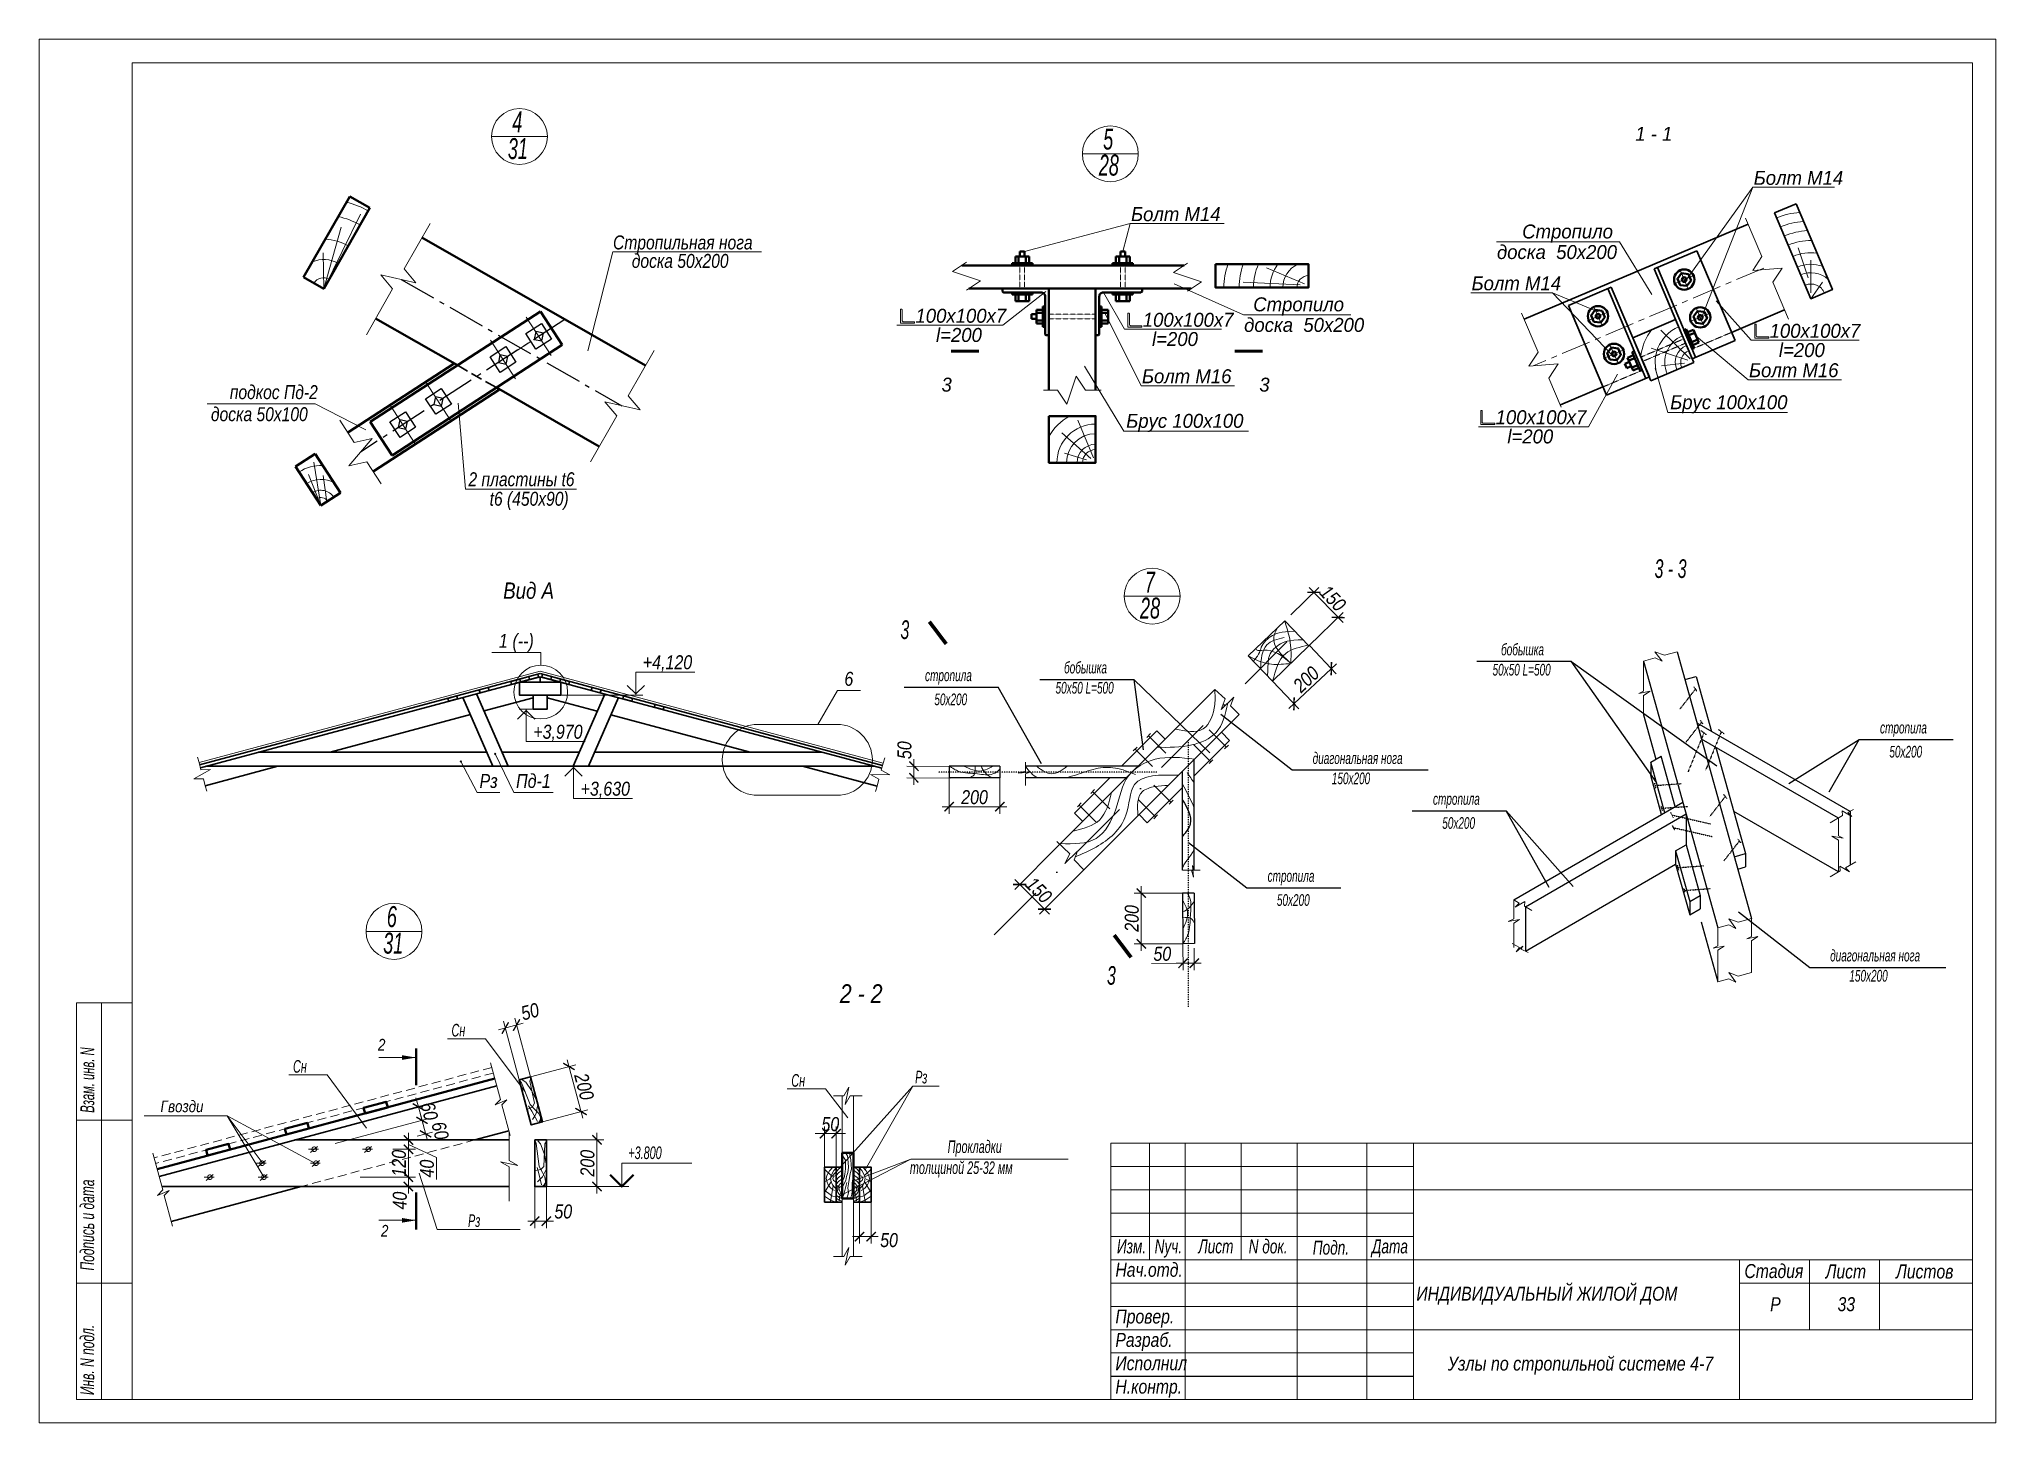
# Model space of a CAD drawing. Header units: millimetres. Extents: x 1582001 to 3303937, y 226471 to 491235.
# Drawn here: x 1624001 to 1666001, y 261555 to 291255 of the extents above; entities that cross this region are included whole.
import ezdxf
from ezdxf.enums import TextEntityAlignment as Align

# ---------------------------------------------------------------- set-up
doc = ezdxf.new("R2010")
doc.units = ezdxf.units.MM
for name, pattern in [('CENTER', [50.8, 31.75, -6.35, 6.35, -6.35]), ('CONTI', [0]), ('DASHDOT', [25.4, 12.7, -6.35, 0, -6.35]), ('DASHED', [0.75, 0.5, -0.25]), ('gost5', [7, 5, -2, 0]), ('gost6', [12, 8, -1.5, 1, -1.5]), ('KL', [4, 2, -2]), ('PKEL', [5, 2, -1.5, 0, -1.5]), ('невидимая', [9.525, 6.35, -3.175]), ('осевая', [50.8, 31.75, -6.35, 6.35, -6.35])]:
    doc.linetypes.add(name, pattern=pattern)
doc.layers.get('Defpoints').update_dxf_attribs({"color": 255, "lineweight": 30})
for name, color, linetype in [('A8-16', 6, 'Continuous'), ('Rasmer', 135, 'Continuous'), ('Spezifikazia', 250, 'Continuous'), ('Формуляр', 138, 'Continuous')]:
    doc.layers.add(name, color=color, linetype=linetype)
for name, color, linetype, lineweight in [('Линия', 7, 'Continuous', 25), ('Оси', 251, 'CENTER', 9), ('Основная', 250, 'Continuous', 40), ('Отметки', 123, 'Continuous', 18), ('перекрытия', 7, 'Continuous', 40), ('Размер', 84, 'Continuous', 20), ('Размеры', 7, 'Continuous', 18), ('средние', 92, 'Continuous', 30), ('Стены', 244, 'Continuous', 30), ('Стропило', 30, 'Continuous', 30), ('Текст', 202, 'Continuous', 15), ('Тонкая', 6, 'Continuous', 15), ('тонкие', 163, 'Continuous', 20), ('Штриховка', 252, 'Continuous', 15)]:
    doc.layers.add(name, color=color, linetype=linetype, lineweight=lineweight)
doc.styles.add('Arch-Dim', font='ARIALNI.TTF', dxfattribs={"width": 0.98, "height": 300})
doc.styles.get("Standard").update_dxf_attribs({"font": 'ARIALNI.TTF', "height": 300})
doc.styles.add('STYLE1', font='ARIALNI.TTF', dxfattribs={"height": 300})
doc.styles.add('оля', font='ariali.ttf', dxfattribs={"width": 0.95, "height": 300})
doc.styles.add('таймс', font='ariali.ttf', dxfattribs={"width": 0.95, "height": 300})
doc.styles.add('Текст', font='ARIALNI.TTF')
doc.dimstyles.new('20', dxfattribs={"dimscale": 100, "dimtxt": 2.5, "dimasz": 2, "dimexe": 1.5, "dimexo": 0, "dimgap": 0.5, "dimtad": 1, "dimdec": 0, "dimlfac": 0.2, "dimzin": 0, "dimdsep": 46, "dimtxsty": 'STYLE1', "dimblk": 'ARCHTICK', "dimcen": -0.5, "dimdle": 1.5, "dimadec": 0, "dimazin": 0, "dimtm": 1e-09, "dimtfac": 1, "dimtdec": 0, "dimtix": 1, "dimtmove": 2, "dimatfit": 3, "dimldrblk": 'OPEN30', "dimfxl": 0, "dimtolj": 1, "dimtzin": 0, "dimlwd": 13, "dimlwe": 13, "dimarcsym": 0})

msp = doc.modelspace()

# ---------------------------------------------------------------- texts
at = {"color": 0, "style": 'таймс', "width": 0.95}
msp.add_text('1 - 1', height=300, dxfattribs=at).set_placement((1658659.2, 289072.4), align=Align.CENTER)
at = {"layer": 'A8-16', "width": 0.75}
for s, style, p in [('бобышка', 'Arch-Dim', (1655841.1, 278029.3)), ('стропила ', 'STYLE1', (1643548.8, 277475.4)), ('бобышка', 'STYLE1', (1646461.3, 277641.6)), ('50х50 L=500', 'Arch-Dim', (1655821.4, 277595.7)), ('50х200 ', 'STYLE1', (1643598, 276959.1)), ('50х50 L=500', 'STYLE1', (1646441.6, 277208)), ('стропила ', 'Arch-Dim', (1664047.4, 276352.3)), ('диагональная нога', 'STYLE1', (1652301.1, 275697.1)), ('50х200 ', 'Arch-Dim', (1664096.7, 275836)), ('150х200', 'STYLE1', (1652159.7, 275263.5)), ('стропила ', 'Arch-Dim', (1654451.2, 274821.7)), ('50х200 ', 'Arch-Dim', (1654500.4, 274305.5)), ('стропила ', 'STYLE1', (1650901.5, 273168.1)), ('50х200 ', 'STYLE1', (1650950.7, 272651.9)), ('диагональная нога', 'Arch-Dim', (1663409, 271459.9)), ('150х200', 'Arch-Dim', (1663267.6, 271026.3))]:
    msp.add_text(s, height=250, dxfattribs=dict(at, style=style)).set_placement(p, align=Align.CENTER)
at = {"layer": 'Spezifikazia', "lineweight": 18, "ltscale": 500, "style": 'STYLE1'}
for s, width, p in [('Взам. инв. N', 0.7, (1625184.8, 268210.5)), ('Подпись и дата', 0.75, (1625182, 264825)), ('Инв. N подл.', 0.75, (1625182, 262151.5))]:
    msp.add_text(s, height=300, rotation=90, dxfattribs=dict(at, width=width)).set_placement(p)
for s, width, p in [('Изм.', 0.85, (1647134.9, 265193.2)), ('Nуч.', 0.85, (1647944.4, 265193.2)), ('Лист', 0.85, (1648883.9, 265193.2)), ('N док.', 0.85, (1649963.2, 265193.2)), ('Подп.', 0.85, (1651339.3, 265166.2)), ('Дата', 0.85, (1652607.4, 265193.2)), ('Нач.отд.', 0.98, (1647103, 264691.5)), ('Стадия', 0.98, (1660604.3, 264663.3)), ('Лист', 0.98, (1662348, 264654.3)), ('Листов', 0.98, (1663859, 264654.3)), ('ИНДИВИДУАЛЬНЫЙ ЖИЛОЙ ДОМ', 0.98, (1653562.7, 264177.6)), ('Р', 0.98, (1661156.8, 263952.3)), ('33', 0.98, (1662603.5, 263952.3)), ('Провер.', 0.98, (1647103, 263688.2)), ('Разраб.', 0.98, (1647103, 263186.5)), ('Исполнил', 0.98, (1647103, 262684.9)), ('Н.контр.', 0.98, (1647103, 262183.2))]:
    msp.add_text(s, height=300, dxfattribs=dict(at, width=width)).set_placement(p)
at = {"layer": 'Spezifikazia', "lineweight": 18, "ltscale": 500, "insert": (1657086.3, 262977.8), "char_height": 300, "width": 12867.82, "attachment_point": 2, "style": 'STYLE1'}
msp.add_mtext('Узлы по стропильной системе 4-7', dxfattribs=at)
at = {"layer": 'Отметки', "linetype": 'Continuous', "ltscale": 100, "style": 'STYLE1', "width": 0.75}
msp.add_text('+3.800', height=270, dxfattribs=at).set_placement((1636647.5, 267217.9))
at = {"layer": 'Размеры', "style": 'таймс', "width": 0.95}
for p in [(1643369, 283988.7), (1650190.7, 283988.7)]:
    msp.add_text('3', height=300, dxfattribs=at).set_placement(p, align=Align.TOP_LEFT)
at = {"layer": 'Размеры', "ltscale": 100}
for s, p in [('1', (1633869.6, 278190.2)), ('(--)', (1634160.8, 278190.2)), ('6', (1641284.9, 277375.1))]:
    msp.add_text(s, height=300, dxfattribs=at).set_placement(p)
at = {"layer": 'Размеры', "linetype": 'Continuous', "ltscale": 100}
for s, p in [('+4,120', (1636957.8, 277731.1)), ('+3,970', (1634605.1, 276238.7)), ('+3,630', (1635622.4, 275016.8))]:
    msp.add_text(s, height=300, dxfattribs=at).set_placement(p)
at = {"layer": 'Размеры', "linetype": 'Continuous', "ltscale": 100, "style": 'Текст'}
for s, p in [('Рз', (1633454.1, 275182.9)), ('Пд-1', (1634239.1, 275183.5))]:
    msp.add_text(s, height=300, dxfattribs=at).set_placement(p)
at = {"layer": 'Размеры', "ltscale": 100, "insert": (1633961.7, 279592.7), "char_height": 350, "width": 3641.916, "attachment_point": 1, "style": 'STYLE1'}
msp.add_mtext('Вид А', dxfattribs=at)
at = {"layer": 'Текст', "ltscale": 100, "style": 'STYLE1', "width": 0.75}
for s, p in [('4', (1634157.1, 289256.1)), ('31', (1634061, 288680.5)), ('5', (1646839.3, 288885.2)), ('28', (1646746.3, 288325.8)), ('7', (1647736.3, 279376.8)), ('28', (1647630.9, 278818.1)), ('6', (1631464.5, 272196.3)), ('31', (1631385.7, 271626.7))]:
    msp.add_text(s, height=450, dxfattribs=at).set_placement(p)
at = {"layer": 'Текст', "color": 0, "linetype": 'Continuous'}
for s, style, width, p in [('Болт М14', 'таймс', 0.95, (1660802.8, 288128)), ('Болт М14', 'таймс', 0.95, (1647438.1, 287348.9)), ('Стропило', 'таймс', 0.95, (1655833.8, 286976.5)), ('Стропильная нога ', 'оля', 0.8, (1636319.4, 286741.3)), ('доска 50x200', 'оля', 0.8, (1636721.6, 286345.4)), ('доска  50x200', 'таймс', 0.95, (1655291.7, 286535.2)), ('Болт М14', 'таймс', 0.95, (1654746.6, 285864.2)), ('Стропило', 'таймс', 0.95, (1650061.4, 285412.7)), ('100х100х7', 'таймс', 0.95, (1642810.2, 285167.7)), ('100х100х7', 'таймс', 0.95, (1647689.4, 285080.7)), ('доска  50x200', 'таймс', 0.95, (1649865.3, 284971.4)), ('l=200', 'таймс', 0.95, (1643251.9, 284755.4)), ('l=200', 'таймс', 0.95, (1647888.7, 284668.4)), ('100х100х7', 'таймс', 0.95, (1661144, 284844.1)), ('l=200', 'таймс', 0.95, (1661343.3, 284431.8)), ('Болт М16', 'таймс', 0.95, (1647671.2, 283869.4)), ('Болт М16', 'таймс', 0.95, (1660701.7, 283998.6)), ('подкос Пд-2', 'оля', 0.8, (1628094.3, 283528.2)), ('Брус 100x100', 'таймс', 0.95, (1659010.2, 283311.7)), ('доска 50x100', 'оля', 0.8, (1627688.5, 283055.2)), ('Брус 100x100', 'таймс', 0.95, (1647333.7, 282912.2)), ('100х100х7', 'таймс', 0.95, (1655263.3, 282990.1)), ('l=200', 'таймс', 0.95, (1655515.2, 282577.8)), ('2 пластины t6', 'оля', 0.8, (1633216.3, 281658.6)), ('t6 (450х90)', 'оля', 0.8, (1633670.5, 281239.8))]:
    msp.add_text(s, height=300, dxfattribs=dict(at, style=style, width=width)).set_placement(p)
at = {"layer": 'Текст', "ltscale": 2, "style": 'STYLE1', "width": 0.75}
for s, p in [('3 - 3', (1658673.7, 279689.9)), ('3', (1642486.8, 278379.3)), ('3', (1646919.8, 270958.7))]:
    msp.add_text(s, height=400, dxfattribs=at).set_placement(p)
at = {"layer": 'Текст', "style": 'STYLE1', "width": 0.75}
for s, p in [('Сн', (1632852.3, 269848.4)), ('Сн', (1629451.3, 269071.2)), ('Сн', (1640146.5, 268770.3)), ('Рз', (1642803, 268841.8)), ('Прокладки', (1643502.6, 267347.8)), ('толщиной 25-32 мм', (1642690.9, 266897.8)), ('Рз', (1633207.2, 265760.6))]:
    msp.add_text(s, height=270, dxfattribs=at).set_placement(p)
at = {"layer": 'Текст', "ltscale": 100, "style": 'STYLE1'}
for s, p in [('2', (1631274.1, 269547.2)), ('Гвозди', (1626605.7, 268223.9)), ('2', (1631338.5, 265552.7))]:
    msp.add_text(s, height=250, dxfattribs=at).set_placement(p)
at = {"layer": 'Текст', "ltscale": 2, "insert": (1641645.9, 270769.1), "char_height": 400, "width": 2000, "attachment_point": 5, "style": 'STYLE1'}
msp.add_mtext('2 - 2', dxfattribs=at)

# ---------------------------------------------------------------- blocks, each defined once
blk = doc.blocks.new('_ArchTick')
at = {"color": 0, "linetype": 'ByBlock', "const_width": 0.15}
blk.add_lwpolyline([(-0.5, -0.5), (0.5, 0.5)], dxfattribs=at)
blk = doc.blocks.new('*D1888')
at = {"layer": 'Defpoints', "color": 0, "lineweight": -3, "transparency": 16777216}
for p in [(1632219, 268048), (1630279, 267839), (1630356, 267549)]:
    blk.add_point(p, dxfattribs=at)
at = {"layer": 'Rasmer', "color": 0, "lineweight": 13, "transparency": 16777216}
for p, q in [((1632141, 268338), (1632089, 268531)), ((1630279, 267839), (1632286, 268376)), ((1630356, 267549), (1632363, 268087)), ((1632141, 268338), (1632219, 268048)), ((1632219, 268048), (1632270, 267855))]:
    blk.add_line(p, q, dxfattribs=at)
at = {"layer": 'Rasmer', "color": 0, "lineweight": 13, "transparency": 16777216, "xscale": 200, "yscale": 200, "zscale": 200}
for p, rotation in [((1632141, 268338), 285.0000000000351), ((1632219, 268048), 105.0000000000351)]:
    blk.add_blockref('_ArchTick', p, dxfattribs=dict(at, rotation=rotation))
at = {"layer": 'Rasmer', "color": 0, "transparency": 16777216, "insert": (1632376, 268245), "char_height": 300, "attachment_point": 5, "rotation": 285, "style": 'STYLE1'}
blk.add_mtext('\\A1;60', dxfattribs=at)
blk = doc.blocks.new('_Open30')
at = {"color": 0, "linetype": 'ByBlock', "lineweight": -2}
for p, q in [((-1, 0.27), (0, 0)), ((0, 0), (-1, -0.27)), ((0, 0), (-1, 0))]:
    blk.add_line(p, q, dxfattribs=at)
blk = doc.blocks.new('*D1889')
at = {"layer": 'Defpoints', "color": 0, "lineweight": -3, "transparency": 16777216}
for p in [(1630356, 267549), (1632114, 267709), (1632296, 267758)]:
    blk.add_point(p, dxfattribs=at)
at = {"layer": 'Rasmer', "color": 0, "lineweight": 13, "transparency": 16777216}
for p, q in [((1630356, 267549), (1632363, 268087)), ((1632180, 268193), (1632335, 267613)), ((1632114, 267709), (1632441, 267797))]:
    blk.add_line(p, q, dxfattribs=at)
at = {"layer": 'Rasmer', "color": 0, "lineweight": 13, "transparency": 16777216, "xscale": 200, "yscale": 200, "zscale": 200}
for p, rotation in [((1632219, 268048), 104.9999999958184), ((1632296, 267758), 284.9999999958184)]:
    blk.add_blockref('_ArchTick', p, dxfattribs=dict(at, rotation=rotation))
at = {"layer": 'Rasmer', "color": 0, "transparency": 16777216, "insert": (1632609, 267828), "char_height": 300, "attachment_point": 5, "rotation": 285, "style": 'STYLE1'}
blk.add_mtext('\\A1;60', dxfattribs=at)
blk = doc.blocks.new('*D1890')
at = {"layer": 'Defpoints', "color": 0, "lineweight": -3, "transparency": 16777216}
for p in [(1630894, 266828), (1631928, 266828), (1630894, 266628)]:
    blk.add_point(p, dxfattribs=at)
at = {"layer": 'Rasmer', "color": 0, "lineweight": 13, "transparency": 16777216}
for p, q in [((1630894, 266828), (1632078, 266828)), ((1631928, 266478), (1631928, 266978)), ((1630894, 266628), (1632078, 266628))]:
    blk.add_line(p, q, dxfattribs=at)
at = {"layer": 'Rasmer', "color": 0, "lineweight": 13, "transparency": 16777216, "xscale": 200, "yscale": 200, "zscale": 200}
for p, rotation in [((1631928, 266828), 90), ((1631928, 266628), 270)]:
    blk.add_blockref('_ArchTick', p, dxfattribs=dict(at, rotation=rotation))
at = {"layer": 'Rasmer', "color": 0, "transparency": 16777216, "insert": (1631744, 266326), "char_height": 300, "attachment_point": 5, "rotation": 90, "style": 'STYLE1'}
blk.add_mtext('\\A1;40', dxfattribs=at)
blk = doc.blocks.new('*D1891')
at = {"layer": 'Defpoints', "color": 0, "lineweight": -3, "transparency": 16777216}
for p in [(1631596, 267428), (1631928, 267428), (1630894, 266828)]:
    blk.add_point(p, dxfattribs=at)
at = {"layer": 'Rasmer', "color": 0, "lineweight": 13, "transparency": 16777216}
for p, q in [((1631928, 266678), (1631928, 267578)), ((1631596, 267428), (1632078, 267428)), ((1630894, 266828), (1632078, 266828))]:
    blk.add_line(p, q, dxfattribs=at)
at = {"layer": 'Rasmer', "color": 0, "lineweight": 13, "transparency": 16777216, "xscale": 200, "yscale": 200, "zscale": 200}
for p, rotation in [((1631928, 267428), 90), ((1631928, 266828), 270)]:
    blk.add_blockref('_ArchTick', p, dxfattribs=dict(at, rotation=rotation))
at = {"layer": 'Rasmer', "color": 0, "transparency": 16777216, "insert": (1631725, 267128), "char_height": 300, "attachment_point": 5, "rotation": 90, "style": 'STYLE1'}
blk.add_mtext('\\A1;120', dxfattribs=at)
blk = doc.blocks.new('*D1892')
at = {"layer": 'Defpoints', "color": 0, "lineweight": -3, "transparency": 16777216}
for p in [(1631568, 267628), (1631928, 267628), (1631596, 267428)]:
    blk.add_point(p, dxfattribs=at)
at = {"layer": 'Rasmer', "color": 0, "lineweight": 13, "transparency": 16777216}
for p, q in [((1631568, 267628), (1632078, 267628)), ((1631928, 267278), (1631928, 267778)), ((1631596, 267428), (1632078, 267428)), ((1631928, 267528), (1632530, 267248)), ((1632530, 267248), (1632530, 266778))]:
    blk.add_line(p, q, dxfattribs=at)
at = {"layer": 'Rasmer', "color": 0, "lineweight": 13, "transparency": 16777216, "xscale": 200, "yscale": 200, "zscale": 200}
for p, rotation in [((1631928, 267628), 90), ((1631928, 267428), 270)]:
    blk.add_blockref('_ArchTick', p, dxfattribs=dict(at, rotation=rotation))
at = {"layer": 'Rasmer', "color": 0, "transparency": 16777216, "insert": (1632326, 267013), "char_height": 300, "attachment_point": 5, "rotation": 90, "style": 'STYLE1'}
blk.add_mtext('\\A1;40', dxfattribs=at)
blk = doc.blocks.new('*D1893')
at = {"layer": 'Defpoints', "color": 0, "lineweight": -3, "transparency": 16777216}
for p in [(1634639, 267628), (1634889, 267628), (1634889, 265886)]:
    blk.add_point(p, dxfattribs=at)
at = {"layer": 'Rasmer', "color": 0, "lineweight": 13, "transparency": 16777216}
for p, q in [((1634639, 267628), (1634639, 265736)), ((1634889, 267628), (1634889, 265736)), ((1634489, 265886), (1635039, 265886))]:
    blk.add_line(p, q, dxfattribs=at)
at = {"layer": 'Rasmer', "color": 0, "lineweight": 13, "transparency": 16777216, "xscale": 200, "yscale": 200, "zscale": 200, "rotation": 180}
blk.add_blockref('_ArchTick', (1634639, 265886), dxfattribs=at)
at = {"layer": 'Rasmer', "color": 0, "lineweight": 13, "transparency": 16777216, "xscale": 200, "yscale": 200, "zscale": 200}
blk.add_blockref('_ArchTick', (1634889, 265886), dxfattribs=at)
at = {"layer": 'Rasmer', "color": 0, "transparency": 16777216, "insert": (1635251, 266090), "char_height": 300, "attachment_point": 5, "style": 'STYLE1'}
blk.add_mtext('\\A1;50', dxfattribs=at)
blk = doc.blocks.new('*D1894')
at = {"layer": 'Defpoints', "color": 0, "lineweight": -3, "transparency": 16777216}
for p in [(1634889, 267628), (1634889, 266628), (1635974, 266628)]:
    blk.add_point(p, dxfattribs=at)
at = {"layer": 'Rasmer', "color": 0, "lineweight": 13, "transparency": 16777216}
for p, q in [((1634889, 267628), (1636124, 267628)), ((1635974, 267778), (1635974, 266478)), ((1634889, 266628), (1636124, 266628))]:
    blk.add_line(p, q, dxfattribs=at)
at = {"layer": 'Rasmer', "color": 0, "lineweight": 13, "transparency": 16777216, "xscale": 200, "yscale": 200, "zscale": 200}
for p, rotation in [((1635974, 267628), 90), ((1635974, 266628), 270)]:
    blk.add_blockref('_ArchTick', p, dxfattribs=dict(at, rotation=rotation))
at = {"layer": 'Rasmer', "color": 0, "transparency": 16777216, "insert": (1635771, 267128), "char_height": 300, "attachment_point": 5, "rotation": 90, "style": 'STYLE1'}
blk.add_mtext('\\A1;200', dxfattribs=at)
blk = doc.blocks.new('*D1895')
at = {"layer": 'Defpoints', "color": 0, "lineweight": -3, "transparency": 16777216}
for p in [(1634248, 270094), (1634304, 268917), (1634546, 268982)]:
    blk.add_point(p, dxfattribs=at)
at = {"layer": 'Rasmer', "color": 0, "lineweight": 13, "transparency": 16777216}
for p, q in [((1633861, 269991), (1634392, 270133)), ((1634304, 268917), (1633967, 270174)), ((1634546, 268982), (1634209, 270239))]:
    blk.add_line(p, q, dxfattribs=at)
at = {"layer": 'Rasmer', "color": 0, "lineweight": 13, "transparency": 16777216, "xscale": 200, "yscale": 200, "zscale": 200}
for p, rotation in [((1634006, 270030), 194.9999999999881), ((1634248, 270094), 14.99999999998814)]:
    blk.add_blockref('_ArchTick', p, dxfattribs=dict(at, rotation=rotation))
at = {"layer": 'Rasmer', "color": 0, "transparency": 16777216, "insert": (1634536, 270382), "char_height": 300, "attachment_point": 5, "rotation": 15, "style": 'STYLE1'}
blk.add_mtext('\\A1;50', dxfattribs=at)
blk = doc.blocks.new('*D1896')
at = {"layer": 'Defpoints', "color": 0, "lineweight": -3, "transparency": 16777216}
for p in [(1634546, 268982), (1634804, 268016), (1635632, 268238)]:
    blk.add_point(p, dxfattribs=at)
at = {"layer": 'Rasmer', "color": 0, "lineweight": 13, "transparency": 16777216}
for p, q in [((1634546, 268982), (1635518, 269242)), ((1635334, 269348), (1635671, 268093)), ((1634804, 268016), (1635777, 268277))]:
    blk.add_line(p, q, dxfattribs=at)
at = {"layer": 'Rasmer', "color": 0, "lineweight": 13, "transparency": 16777216, "xscale": 200, "yscale": 200, "zscale": 200}
for p, rotation in [((1635373, 269204), 104.9999999999967), ((1635632, 268238), 284.9999999999967)]:
    blk.add_blockref('_ArchTick', p, dxfattribs=dict(at, rotation=rotation))
at = {"layer": 'Rasmer', "color": 0, "transparency": 16777216, "insert": (1635699, 268773), "char_height": 300, "attachment_point": 5, "rotation": 285, "style": 'STYLE1'}
blk.add_mtext('\\A1;200', dxfattribs=at)
blk = doc.blocks.new('*D1897')
at = {"layer": 'Defpoints', "color": 0, "lineweight": -3, "transparency": 16777216}
for p in [(1641109, 267763), (1640859, 267045), (1641109, 267045)]:
    blk.add_point(p, dxfattribs=at)
at = {"layer": 'Rasmer', "color": 0, "lineweight": 13, "transparency": 16777216}
for p, q in [((1640859, 267763), (1640659, 267763)), ((1640859, 267045), (1640859, 267913)), ((1640859, 267763), (1641109, 267763)), ((1641109, 267045), (1641109, 267913)), ((1641109, 267763), (1641309, 267763))]:
    blk.add_line(p, q, dxfattribs=at)
at = {"layer": 'Rasmer', "color": 0, "lineweight": 13, "transparency": 16777216, "xscale": 200, "yscale": 200, "zscale": 200}
blk.add_blockref('_ArchTick', (1640859, 267763), dxfattribs=at)
at = {"layer": 'Rasmer', "color": 0, "lineweight": 13, "transparency": 16777216, "xscale": 200, "yscale": 200, "zscale": 200, "rotation": 180}
blk.add_blockref('_ArchTick', (1641109, 267763), dxfattribs=at)
at = {"layer": 'Rasmer', "color": 0, "transparency": 16777216, "insert": (1640984, 267966), "char_height": 300, "attachment_point": 5, "style": 'STYLE1'}
blk.add_mtext('\\A1;50', dxfattribs=at)
blk = doc.blocks.new('*D1898')
at = {"layer": 'Defpoints', "color": 0, "lineweight": -3, "transparency": 16777216}
for p in [(1641609, 266295), (1641859, 266295), (1641859, 265553)]:
    blk.add_point(p, dxfattribs=at)
at = {"layer": 'Rasmer', "color": 0, "lineweight": 13, "transparency": 16777216}
for p, q in [((1641609, 266295), (1641609, 265403)), ((1641859, 266295), (1641859, 265403)), ((1641459, 265553), (1642009, 265553))]:
    blk.add_line(p, q, dxfattribs=at)
at = {"layer": 'Rasmer', "color": 0, "lineweight": 13, "transparency": 16777216, "xscale": 200, "yscale": 200, "zscale": 200, "rotation": 180}
blk.add_blockref('_ArchTick', (1641609, 265553), dxfattribs=at)
at = {"layer": 'Rasmer', "color": 0, "lineweight": 13, "transparency": 16777216, "xscale": 200, "yscale": 200, "zscale": 200}
blk.add_blockref('_ArchTick', (1641859, 265553), dxfattribs=at)
at = {"layer": 'Rasmer', "color": 0, "transparency": 16777216, "insert": (1642244, 265476), "char_height": 300, "attachment_point": 5, "style": 'STYLE1'}
blk.add_mtext('\\A1;50', dxfattribs=at)
blk = doc.blocks.new('*D1899')
at = {"layer": 'Defpoints', "color": 0, "lineweight": -3, "transparency": 16777216}
for p in [(1645897, 273959), (1646428, 273428), (1645580, 272581)]:
    blk.add_point(p, dxfattribs=at)
at = {"layer": 'Rasmer', "color": 0, "lineweight": 13, "transparency": 16777216}
for p, q in [((1645897, 273959), (1644943, 273005)), ((1646428, 273428), (1645474, 272475)), ((1644943, 273217), (1645686, 272475))]:
    blk.add_line(p, q, dxfattribs=at)
at = {"layer": 'Rasmer', "color": 0, "lineweight": 13, "transparency": 16777216, "xscale": 200, "yscale": 200, "zscale": 200}
for p, rotation in [((1645049, 273111), 135), ((1645580, 272581), 315)]:
    blk.add_blockref('_ArchTick', p, dxfattribs=dict(at, rotation=rotation))
at = {"layer": 'Rasmer', "color": 0, "transparency": 16777216, "insert": (1645458, 272989), "char_height": 300, "attachment_point": 5, "rotation": 315, "style": 'STYLE1'}
blk.add_mtext('\\A1;150', dxfattribs=at)
blk = doc.blocks.new('*D1900')
at = {"layer": 'Defpoints', "color": 0, "lineweight": -3, "transparency": 16777216}
for p in [(1647657, 272926), (1648544, 272926), (1648551, 271838)]:
    blk.add_point(p, dxfattribs=at)
at = {"layer": 'Rasmer', "color": 0, "lineweight": 13, "transparency": 16777216}
for p, q in [((1647657, 271688), (1647657, 273076)), ((1648544, 272926), (1647507, 272926)), ((1648551, 271838), (1647507, 271838))]:
    blk.add_line(p, q, dxfattribs=at)
at = {"layer": 'Rasmer', "color": 0, "lineweight": 13, "transparency": 16777216, "xscale": 200, "yscale": 200, "zscale": 200}
for p, rotation in [((1647657, 272926), 90), ((1647657, 271838), 270)]:
    blk.add_blockref('_ArchTick', p, dxfattribs=dict(at, rotation=rotation))
at = {"layer": 'Rasmer', "color": 0, "transparency": 16777216, "insert": (1647454, 272382), "char_height": 300, "attachment_point": 5, "rotation": 90, "style": 'STYLE1'}
blk.add_mtext('\\A1;200', dxfattribs=at)
blk = doc.blocks.new('*D1901')
at = {"layer": 'Defpoints', "color": 0, "lineweight": -3, "transparency": 16777216}
for p in [(1648551, 271838), (1648793, 271746), (1648554, 271420)]:
    blk.add_point(p, dxfattribs=at)
at = {"layer": 'Rasmer', "color": 0, "lineweight": 13, "transparency": 16777216}
for p, q in [((1648551, 271838), (1648554, 271270)), ((1648793, 271746), (1648796, 271272)), ((1647879, 271416), (1648554, 271420)), ((1648945, 271422), (1648404, 271419))]:
    blk.add_line(p, q, dxfattribs=at)
at = {"layer": 'Rasmer', "color": 0, "lineweight": 13, "transparency": 16777216, "xscale": 200, "yscale": 200, "zscale": 200}
for p, rotation in [((1648554, 271420), 180.3426252715853), ((1648795, 271422), 0.3426252715853106)]:
    blk.add_blockref('_ArchTick', p, dxfattribs=dict(at, rotation=rotation))
at = {"layer": 'Rasmer', "color": 0, "transparency": 16777216, "insert": (1648109, 271621), "char_height": 300, "attachment_point": 5, "rotation": 0.3426, "style": 'STYLE1'}
blk.add_mtext('\\A1;50', dxfattribs=at)
blk = doc.blocks.new('*D1902')
at = {"layer": 'Defpoints', "color": 0, "lineweight": -3, "transparency": 16777216}
for p in [(1643555, 275646), (1642776, 275400), (1643553, 275396)]:
    blk.add_point(p, dxfattribs=at)
at = {"layer": 'Rasmer', "color": 0, "lineweight": 13, "transparency": 16777216}
for p, q in [((1643555, 275646), (1642627, 275651)), ((1642778, 275800), (1642775, 275250)), ((1643553, 275396), (1642626, 275401))]:
    blk.add_line(p, q, dxfattribs=at)
at = {"layer": 'Rasmer', "color": 0, "lineweight": 13, "transparency": 16777216, "xscale": 200, "yscale": 200, "zscale": 200}
for p, rotation in [((1642777, 275650), 89.65737472506976), ((1642776, 275400), 269.6573747250698)]:
    blk.add_blockref('_ArchTick', p, dxfattribs=dict(at, rotation=rotation))
at = {"layer": 'Rasmer', "color": 0, "transparency": 16777216, "insert": (1642575, 275993), "char_height": 300, "attachment_point": 5, "rotation": 89.6574, "style": 'STYLE1'}
blk.add_mtext('\\A1;50', dxfattribs=at)
blk = doc.blocks.new('*D1903')
at = {"layer": 'Defpoints', "color": 0, "lineweight": -3, "transparency": 16777216}
for p in [(1643535, 275528), (1644622, 275522), (1644622, 274780)]:
    blk.add_point(p, dxfattribs=at)
at = {"layer": 'Rasmer', "color": 0, "lineweight": 13, "transparency": 16777216}
for p, q in [((1643535, 275528), (1643535, 274630)), ((1644622, 275522), (1644622, 274630)), ((1643385, 274780), (1644772, 274780))]:
    blk.add_line(p, q, dxfattribs=at)
at = {"layer": 'Rasmer', "color": 0, "lineweight": 13, "transparency": 16777216, "xscale": 200, "yscale": 200, "zscale": 200, "rotation": 180}
blk.add_blockref('_ArchTick', (1643535, 274780), dxfattribs=at)
at = {"layer": 'Rasmer', "color": 0, "lineweight": 13, "transparency": 16777216, "xscale": 200, "yscale": 200, "zscale": 200}
blk.add_blockref('_ArchTick', (1644622, 274780), dxfattribs=at)
at = {"layer": 'Rasmer', "color": 0, "transparency": 16777216, "insert": (1644079, 274983), "char_height": 300, "attachment_point": 5, "style": 'STYLE1'}
blk.add_mtext('\\A1;200', dxfattribs=at)
blk = doc.blocks.new('*D1904')
at = {"layer": 'Defpoints', "color": 0, "lineweight": -3, "transparency": 16777216}
for p in [(1651363, 279381), (1650865, 278898), (1651257, 278234)]:
    blk.add_point(p, dxfattribs=at)
at = {"layer": 'Rasmer', "color": 0, "lineweight": 13, "transparency": 16777216}
for p, q in [((1650865, 278898), (1651471, 279485)), ((1651989, 278734), (1651259, 279488)), ((1651257, 278234), (1651993, 278946))]:
    blk.add_line(p, q, dxfattribs=at)
at = {"layer": 'Rasmer', "color": 0, "lineweight": 13, "transparency": 16777216, "xscale": 200, "yscale": 200, "zscale": 200}
for p, rotation in [((1651363, 279381), 134.0971872958697), ((1651885, 278842), 314.0971872958697)]:
    blk.add_blockref('_ArchTick', p, dxfattribs=dict(at, rotation=rotation))
at = {"layer": 'Rasmer', "color": 0, "transparency": 16777216, "insert": (1651770, 279253), "char_height": 300, "attachment_point": 5, "rotation": 314.0972, "style": 'STYLE1'}
blk.add_mtext('\\A1;150', dxfattribs=at)
blk = doc.blocks.new('*D1905')
at = {"layer": 'Defpoints', "color": 0, "lineweight": -3, "transparency": 16777216}
for p in [(1651277, 278231), (1650476, 277477), (1650936, 276988)]:
    blk.add_point(p, dxfattribs=at)
at = {"layer": 'Rasmer', "color": 0, "lineweight": 13, "transparency": 16777216}
for p, q in [((1651277, 278231), (1651840, 277633)), ((1651846, 277845), (1650827, 276886)), ((1650476, 277477), (1651039, 276879))]:
    blk.add_line(p, q, dxfattribs=at)
at = {"layer": 'Rasmer', "color": 0, "lineweight": 13, "transparency": 16777216, "xscale": 200, "yscale": 200, "zscale": 200}
for p, rotation in [((1651737, 277742), 43.27556761053822), ((1650936, 276988), 223.2755676105382)]:
    blk.add_blockref('_ArchTick', p, dxfattribs=dict(at, rotation=rotation))
at = {"layer": 'Rasmer', "color": 0, "transparency": 16777216, "insert": (1651198, 277513), "char_height": 300, "attachment_point": 5, "rotation": 43.2756, "style": 'STYLE1'}
blk.add_mtext('\\A1;200', dxfattribs=at)

# ---------------------------------------------------------------- dimensions: what is measured, and where the dimension line sits
at = {"layer": 'Rasmer'}
for base, p1, p2, angle, override, picture, middle, dimtype in [((1651363, 279380.7), (1651257.5, 278234), (1650864.6, 278897.7), 314.09719, {"dimlfac": 0.2, "dimtxsty": 'STYLE1', "dimblk1": 'ArchTick', "dimblk2": 'ArchTick', "dimsah": 1, "dimtmove": 1, "dimtolj": 1}, '*D1904', (1651624, 279111.4), 160), ((1642775.7, 275400.5), (1643554.5, 275645.8), (1643553, 275395.8), 89.65737, {"dimlfac": 0.2, "dimtxsty": 'STYLE1', "dimblk1": 'ArchTick', "dimblk2": 'ArchTick', "dimsah": 1, "dimtmove": 1, "dimtolj": 1}, '*D1902', (1642778.1, 275991.3), 160), ((1634247.6, 270094.2), (1634304.2, 268917.2), (1634545.6, 268981.9), 15, {"dimlfac": 0.2, "dimtxsty": 'STYLE1', "dimblk1": 'ArchTick', "dimblk2": 'ArchTick', "dimsah": 1, "dimtmove": 1, "dimtolj": 1}, '*D1895', (1634589, 270185.7), 161), ((1632296.2, 267758), (1630356.3, 267548.8), (1632114.2, 267709.2), 105, {"dimlfac": 0.2, "dimtxsty": 'STYLE1', "dimblk1": 'ArchTick', "dimblk2": 'ArchTick', "dimsah": 1, "dimtolj": 1}, '*D1889', (1632608.6, 267827.9), 160), ((1631928, 267427.9), (1630894.3, 266827.9), (1631595.8, 267427.9), 270, {"dimlfac": 0.2, "dimtxsty": 'STYLE1', "dimblk1": 'ArchTick', "dimblk2": 'ArchTick', "dimsah": 1, "dimtmove": 1, "dimtolj": 1}, '*D1891', (1631928, 267127.9), 160), ((1631928, 267627.9), (1631595.8, 267427.9), (1631568.5, 267627.9), 270, {"dimlfac": 0.2, "dimtxsty": 'STYLE1', "dimblk1": 'ArchTick', "dimblk2": 'ArchTick', "dimsah": 1, "dimtmove": 1, "dimtolj": 1}, '*D1892', (1632529.5, 267197.9), 160), ((1631928, 266827.9), (1630894.3, 266627.9), (1630894.3, 266827.9), 90, {"dimlfac": 0.2, "dimtxsty": 'STYLE1', "dimblk1": 'ArchTick', "dimblk2": 'ArchTick', "dimsah": 1, "dimtolj": 1}, '*D1890', (1631743.9, 266326.1), 161)]:
    dim = msp.add_linear_dim(base=base, p1=p1, p2=p2, angle=angle, dimstyle='20', override=override, dxfattribs=at)
    dim.commit()
    dim.dimension.update_dxf_attribs({"geometry": picture, "text_midpoint": middle, "dimtype": dimtype})
dim = msp.add_aligned_dim(p1=(1651277.1, 278231.1), p2=(1650476.3, 277477.1), distance=671.2, text='200', dimstyle='20', override={"dimlfac": 0.2, "dimtxsty": 'STYLE1', "dimblk1": 'ArchTick', "dimblk2": 'ArchTick', "dimsah": 1, "dimtmove": 1, "dimtolj": 1}, dxfattribs=at)
dim.commit()
dim.dimension.update_dxf_attribs({"geometry": '*D1905', "text_midpoint": (1651197.5, 277513.4)})
dim = msp.add_linear_dim(base=(1644622.4, 274780), p1=(1643534.7, 275528.4), p2=(1644622.4, 275521.9), text='200', dimstyle='20', override={"dimlfac": 0.2, "dimtxsty": 'STYLE1', "dimblk1": 'ArchTick', "dimblk2": 'ArchTick', "dimsah": 1, "dimtmove": 1, "dimtolj": 1}, dxfattribs=at)
dim.commit()
dim.dimension.update_dxf_attribs({"geometry": '*D1903', "text_midpoint": (1644078.5, 274983.2)})
for p1, p2, distance, override, picture, middle in [((1645897.4, 273958.8), (1646427.7, 273428.5), -1199.1, {"dimlfac": 0.2, "dimtxsty": 'STYLE1', "dimblk1": 'ArchTick', "dimblk2": 'ArchTick', "dimsah": 1, "dimtmove": 1, "dimtolj": 1}, '*D1899', (1645458.3, 272989.4)), ((1634545.6, 268981.9), (1634804.5, 268016), 856.5, {"dimlfac": 0.2, "dimtxsty": 'STYLE1', "dimblk1": 'ArchTick', "dimblk2": 'ArchTick', "dimsah": 1, "dimtmove": 1, "dimtolj": 1}, '*D1896', (1635698.7, 268773.2)), ((1630278.7, 267838.6), (1630356.3, 267548.8), 1927.9, {"dimlfac": 0.2, "dimtxsty": 'STYLE1', "dimblk1": 'ArchTick', "dimblk2": 'ArchTick', "dimsah": 1, "dimtolj": 1}, '*D1888', (1632376, 268245.3))]:
    dim = msp.add_aligned_dim(p1=p1, p2=p2, distance=distance, dimstyle='20', override=override, dxfattribs=at)
    dim.commit()
    dim.dimension.update_dxf_attribs({"geometry": picture, "text_midpoint": middle})
dim = msp.add_linear_dim(base=(1647657.1, 272925.6), p1=(1648551, 271837.9), p2=(1648544.5, 272925.6), angle=90, text='200', dimstyle='20', override={"dimlfac": 0.2, "dimtxsty": 'STYLE1', "dimblk1": 'ArchTick', "dimblk2": 'ArchTick', "dimsah": 1, "dimtmove": 1, "dimtolj": 1}, dxfattribs=at)
dim.commit()
dim.dimension.update_dxf_attribs({"geometry": '*D1900', "text_midpoint": (1647453.9, 272381.7)})
dim = msp.add_linear_dim(base=(1648553.5, 271420.1), p1=(1648793.4, 271746), p2=(1648551, 271837.9), angle=0.34263, text='50', dimstyle='20', override={"dimlfac": 0.2, "dimtxsty": 'STYLE1', "dimblk1": 'ArchTick', "dimblk2": 'ArchTick', "dimsah": 1, "dimtmove": 1, "dimtolj": 1}, dxfattribs=at)
dim.commit()
dim.dimension.update_dxf_attribs({"geometry": '*D1901', "text_midpoint": (1648111.4, 271199.4), "dimtype": 160})
dim = msp.add_linear_dim(base=(1641109.1, 267762.6), p1=(1640859.1, 267045.5), p2=(1641109.1, 267045.5), dimstyle='20', override={"dimlfac": 0.2, "dimtxsty": 'STYLE1', "dimblk1": 'ArchTick', "dimblk2": 'ArchTick', "dimsah": 1, "dimtolj": 1}, dxfattribs=at)
dim.commit()
dim.dimension.update_dxf_attribs({"geometry": '*D1897', "text_midpoint": (1640984.1, 267965.7)})
for base, p1, p2, override, picture, middle in [((1634889, 265886.3), (1634639, 267627.9), (1634889, 267627.9), {"dimlfac": 0.2, "dimtxsty": 'STYLE1', "dimblk1": 'ArchTick', "dimblk2": 'ArchTick', "dimsah": 1, "dimtmove": 1, "dimtolj": 1}, '*D1893', (1635251, 265886.3)), ((1641859.1, 265553.4), (1641609.1, 266295.5), (1641859.1, 266295.5), {"dimlfac": 0.2, "dimtxsty": 'STYLE1', "dimblk1": 'ArchTick', "dimblk2": 'ArchTick', "dimsah": 1, "dimtolj": 1}, '*D1898', (1642243.9, 265475.5))]:
    dim = msp.add_linear_dim(base=base, p1=p1, p2=p2, dimstyle='20', override=override, dxfattribs=at)
    dim.commit()
    dim.dimension.update_dxf_attribs({"geometry": picture, "text_midpoint": middle, "dimtype": 160})
dim = msp.add_linear_dim(base=(1635974, 266627.9), p1=(1634889, 267627.9), p2=(1634889, 266627.9), angle=90, dimstyle='20', override={"dimlfac": 0.2, "dimtxsty": 'STYLE1', "dimblk1": 'ArchTick', "dimblk2": 'ArchTick', "dimsah": 1, "dimtolj": 1}, dxfattribs=at)
dim.commit()
dim.dimension.update_dxf_attribs({"geometry": '*D1894', "text_midpoint": (1635770.9, 267127.9)})

# ---------------------------------------------------------------- linework, layer by layer
at = {"linetype": 'gost6', "ltscale": 100}
for p, q in [((1631772.7, 286096.4), (1636508.7, 283387.2)), ((1635283.8, 285239.9), (1630896.3, 282391))]:
    msp.add_line(p, q, dxfattribs=at)
at = {"color": 2}
for p, q in [((1650735.5, 278772.7), (1649954.4, 278015.8)), ((1651257.5, 278234), (1650735.5, 278772.7)), ((1651257.5, 278234), (1650476.3, 277477.1)), ((1659160.6, 278107.3), (1660754.6, 272378)), ((1650476.3, 277477.1), (1649954.4, 278015.8)), ((1658438, 277906.3), (1660032, 272176.9)), ((1649237.7, 277299.1), (1645897.4, 273958.8)), ((1659327.2, 277508.7), (1659568, 277575.7)), ((1659568, 277575.7), (1659895.8, 276397.7)), ((1649758.6, 276759.3), (1646427.7, 273428.5)), ((1647990.8, 276405.8), (1647231.9, 275646.9)), ((1648167.6, 276229), (1647990.8, 276405.8)), ((1649553.4, 276200.6), (1649376.6, 276377.4)), ((1658438, 276751.6), (1658702.4, 275801.4)), ((1662870.4, 274680.2), (1659586.6, 276576.1)), ((1649553.4, 276200.6), (1648794.5, 275441.7)), ((1662620.4, 274535.9), (1659682.3, 276232.2)), ((1659991.4, 276053.7), (1660625.5, 273774.7)), ((1643536.9, 275653.4), (1643535.4, 275403.4)), ((1644623.1, 275646.9), (1643536.9, 275653.4)), ((1644623.1, 275646.9), (1644621.6, 275396.9)), ((1647585.5, 275646.9), (1645169.7, 275646.9)), ((1648544.5, 273421.2), (1648544.5, 275545.2)), ((1648794.5, 273421.2), (1648794.5, 275795.2)), ((1658593.7, 275738.6), (1658817.3, 275867.7)), ((1658896, 274651.9), (1658593.7, 275738.6)), ((1658593.7, 275738.6), (1658593.7, 275450)), ((1659119.6, 274781), (1658817.3, 275867.7)), ((1644621.6, 275396.9), (1643535.4, 275403.4)), ((1647335.5, 275396.9), (1645169.7, 275396.9)), ((1646981.9, 275396.9), (1646223.1, 274638)), ((1648544.5, 275191.7), (1647785.6, 274432.8)), ((1658826.8, 274611.9), (1658593.7, 275450)), ((1655652.1, 272779), (1659281.6, 274874.4)), ((1646399.8, 274461.2), (1646223.1, 274638)), ((1647785.6, 274432.8), (1647608.8, 274609.6)), ((1655902.1, 272634.6), (1659351, 274625.9)), ((1659351, 274625.9), (1659351, 273961.8)), ((1662620.4, 273381.2), (1660374.2, 274678.1)), ((1659127.4, 273832.7), (1659351, 273961.8)), ((1659351, 273961.8), (1659653.3, 272875)), ((1655902.1, 271682.8), (1659127.4, 273544.9)), ((1659127.4, 273832.7), (1659429.7, 272745.9)), ((1659127.4, 273832.7), (1659127.4, 273544)), ((1659127.4, 273544), (1659429.7, 272457.3)), ((1660384.6, 273707.7), (1660625.5, 273774.7)), ((1660459.2, 273439.8), (1660625.5, 273486.1)), ((1660625.5, 273774.7), (1660625.5, 273486.1)), ((1648794.5, 272927.1), (1648544.5, 272925.6)), ((1648544.5, 272925.6), (1648551, 271839.4)), ((1648794.5, 272927.1), (1648801, 271840.9)), ((1648794.5, 272927.1), (1648801, 271840.9)), ((1659429.7, 272745.9), (1659653.3, 272875)), ((1659429.7, 272745.9), (1659429.7, 272457.3)), ((1659429.7, 272457.3), (1659653.3, 272586.4)), ((1659653.3, 272875), (1659653.3, 272586.4)), ((1659673.9, 272309.6), (1660032, 271022.2)), ((1648801, 271840.9), (1648551, 271839.4))]:
    msp.add_line(p, q, dxfattribs=at)
at = {"linetype": 'DASHDOT', "ltscale": 100}
msp.add_line((1650784.6, 278315.7), (1644170.6, 271701.7), dxfattribs=at)
at = {"lineweight": 13}
for p, q in [((1658683.8, 278107.2), (1658889.4, 278031.9)), ((1658838.8, 277902.2), (1658683.8, 278107.2)), ((1658889.4, 278031.9), (1659160.6, 278107.3)), ((1658438, 277906.3), (1658684.4, 277974.9)), ((1658438, 277906.3), (1658438, 277263.3)), ((1658684.4, 277974.9), (1658838.8, 277902.2)), ((1658438, 277263.3), (1658337.1, 277209.2)), ((1658337.1, 277209.2), (1658578, 277256.5)), ((1658578, 277256.5), (1658438, 277167.3)), ((1658438, 277167.3), (1658438, 276751.6)), ((1662703.4, 274690.2), (1662710.7, 274588)), ((1662908.7, 274567.9), (1662703.4, 274690.2)), ((1662824.6, 274653.8), (1662942, 274721.5)), ((1662442, 274432.9), (1662710.7, 274588)), ((1662620.4, 274535.9), (1662620.4, 274155.6)), ((1662824.6, 274653.8), (1662908.7, 274567.9)), ((1662480.5, 274148.8), (1662620.4, 274059.6)), ((1662721.3, 274101.4), (1662480.5, 274148.8)), ((1662620.4, 274155.6), (1662721.3, 274101.4)), ((1662620.4, 274059.6), (1662620.4, 273381.2)), ((1662858.7, 273384.3), (1662653.4, 273506.7)), ((1662653.4, 273506.7), (1662660.7, 273404.5)), ((1662774.6, 273470.2), (1662993.4, 273596.5)), ((1662774.6, 273470.2), (1662858.7, 273384.3)), ((1662442, 273278.2), (1662660.7, 273404.5)), ((1655769.4, 272711.2), (1655652.1, 272779)), ((1655652.1, 272779), (1655652.1, 272376.6)), ((1655685.3, 272625.3), (1655890.6, 272747.6)), ((1655769.4, 272711.2), (1655685.3, 272625.3)), ((1655890.6, 272747.6), (1655883.3, 272645.4)), ((1656043.9, 272552.7), (1655883.3, 272645.4)), ((1655652.1, 272376.6), (1655534.8, 272313.7)), ((1655534.8, 272313.7), (1655775.7, 272361.1)), ((1655775.7, 272361.1), (1655652.1, 272282.3)), ((1655652.1, 272282.3), (1655652.1, 271761)), ((1660032, 272176.9), (1660266.6, 272242.2)), ((1660032, 272176.9), (1660032, 271796.6)), ((1660421.1, 272169.5), (1660266, 272374.6)), ((1660266, 272374.6), (1660471.6, 272299.3)), ((1660266.6, 272242.2), (1660421.1, 272169.5)), ((1660471.6, 272299.3), (1660754.6, 272378)), ((1660754.6, 272378), (1660754.6, 271997.6)), ((1655774.5, 271756.5), (1655620.8, 271845.2)), ((1655704.1, 271662.6), (1655847.4, 271785)), ((1655774.5, 271756.5), (1655704.1, 271662.6)), ((1655847.4, 271785), (1655813.7, 271721.1)), ((1660032, 271796.6), (1659931.1, 271742.5)), ((1659931.1, 271742.5), (1660172, 271789.8)), ((1660172, 271789.8), (1660032, 271700.6)), ((1660754.6, 271997.6), (1660653.7, 271943.5)), ((1660653.7, 271943.5), (1660894.5, 271990.8)), ((1660894.5, 271990.8), (1660754.6, 271901.7)), ((1660754.6, 271901.7), (1660754.6, 271223.3)), ((1655963.5, 271647.3), (1655813.7, 271721.1)), ((1660032, 271700.6), (1660032, 271022.2)), ((1660032, 271022.2), (1660266.6, 271087.5)), ((1660266, 271219.9), (1660471.6, 271144.5)), ((1660421.1, 271014.8), (1660266, 271219.9)), ((1660266.6, 271087.5), (1660421.1, 271014.8)), ((1660471.6, 271144.5), (1660754.6, 271223.3))]:
    msp.add_line(p, q, dxfattribs=at)
at = {"color": 3, "linetype": 'KL'}
for p, q in [((1659553.1, 277305.9), (1659219, 276876.5)), ((1659517.3, 277349.6), (1659580.9, 277266.1)), ((1659684.2, 276596.3), (1659350.1, 276166.9)), ((1659734.5, 276366.3), (1659392.5, 275526.1)), ((1659648.4, 276640.1), (1659712, 276556.6)), ((1659670.7, 276412.7), (1659798.3, 276320)), ((1660108, 276392.9), (1659766, 275552.8)), ((1660044.2, 276439.3), (1660171.7, 276346.6)), ((1658673.1, 275287), (1658699, 275183.3)), ((1658686.1, 275235.2), (1659247.1, 275275.9)), ((1658812.1, 274797.9), (1658838, 274694.2)), ((1658825, 274746.1), (1659386.1, 274786.8)), ((1660193.7, 274999.6), (1659859.6, 274570.2)), ((1660157.9, 275043.3), (1660221.5, 274959.8)), ((1659018.3, 274653.6), (1659076.2, 274549.3)), ((1659047.2, 274601.5), (1659881.9, 274410.3)), ((1659047.9, 274383.6), (1659105.9, 274279.3)), ((1659076.9, 274331.4), (1659911.6, 274140.2)), ((1660495.1, 274045.2), (1660161.1, 273615.8)), ((1660459.3, 274088.9), (1660523, 274005.4)), ((1659161.8, 273523.7), (1659187.7, 273420)), ((1659174.8, 273471.9), (1659735.8, 273512.6)), ((1659300.8, 273034.6), (1659326.7, 272931)), ((1659313.7, 272982.8), (1659874.8, 273023.5))]:
    msp.add_line(p, q, dxfattribs=at)
at = {"color": 3}
for p, q in [((1649484.5, 276058.5), (1649112.7, 276430.3)), ((1647486.1, 275977.4), (1647569.3, 276060.6)), ((1647524.6, 276015.9), (1647896.3, 275644.2)), ((1647774.3, 276265.6), (1647857.5, 276348.8)), ((1647812.8, 276304.1), (1648184.5, 275932.4)), ((1649151.2, 275745), (1648779.4, 276116.7)), ((1649446, 276020), (1649529.2, 276103.3)), ((1649112.7, 275706.5), (1649195.9, 275789.7)), ((1646573.3, 275064.7), (1646656.5, 275147.9)), ((1646611.8, 275103.1), (1646983.6, 274731.4)), ((1648296.1, 274873.3), (1647924.3, 275245.1)), ((1646285.1, 274776.5), (1646368.3, 274859.7)), ((1646323.6, 274814.9), (1646695.3, 274443.2)), ((1647962.8, 274559.8), (1647591, 274931.6)), ((1648257.6, 274834.9), (1648340.8, 274918.1)), ((1647924.3, 274521.3), (1648007.5, 274604.5))]:
    msp.add_line(p, q, dxfattribs=at)
at = {"linetype": 'PKEL', "ltscale": 10}
for p, q in [((1648669.5, 270483.8), (1648669.5, 276200.6)), ((1647990.8, 275521.9), (1643286.2, 275521.9))]:
    msp.add_line(p, q, dxfattribs=at)
for p, q in [((1662870.4, 274680.2), (1662870.4, 273525.5)), ((1655902.1, 272634.6), (1655902.1, 271677.6))]:
    msp.add_line(p, q)
msp.add_spline([(1648544.5, 274923), (1648707.2, 274413.8), (1648544.5, 274148.2)], degree=3)
at = {"layer": 'A8-16'}
for p, q in [((1654862.7, 277900.7), (1656878, 277900.7)), ((1656878, 277900.7), (1660011.1, 275657.8)), ((1656878, 277900.7), (1658717.7, 275292.8)), ((1642570.3, 277346.8), (1644585.7, 277346.8)), ((1645513.4, 275700.4), (1644585.7, 277346.8)), ((1645482.9, 277513), (1647498.2, 277513)), ((1647498.2, 277513), (1647699.8, 276000.1)), ((1647498.2, 277513), (1649127.4, 275935.3)), ((1649368.2, 276762.9), (1650897.9, 275568.5)), ((1661557.2, 275279.9), (1663069, 276223.7)), ((1662424.1, 275101.5), (1663069, 276223.7)), ((1663069, 276223.7), (1665084.4, 276223.7)), ((1650897.9, 275568.5), (1653815.9, 275568.5)), ((1653472.7, 274693.2), (1655488.1, 274693.2)), ((1656415.8, 273046.8), (1655488.1, 274693.2)), ((1656926.8, 273068.1), (1655488.1, 274693.2)), ((1648669.5, 274008.4), (1649923, 273039.6)), ((1649923, 273039.6), (1651938.4, 273039.6)), ((1660476.1, 272525.7), (1662005.8, 271331.3)), ((1662005.8, 271331.3), (1664923.8, 271331.3))]:
    msp.add_line(p, q, dxfattribs=at)
for points in [[(1643197.3, 278568.1, 0, 100, 0), (1642958.1, 278387, 0, 0, 0), (1642718.9, 278206, 0, 0, 0)], [(1647286.1, 271681.7, 0, 100, 0), (1647046.9, 271500.7, 0, 0, 0), (1646807.6, 271319.6, 0, 0, 0)]]:
    msp.add_lwpolyline(points, format="xyseb", dxfattribs=at)
at = {"layer": 'A8-16', "const_width": 80}
for points in [[(1643108.5, 278751.7), (1643470.6, 278273.2)], [(1647076.6, 272024.8), (1647438.7, 271546.4)]]:
    msp.add_lwpolyline(points, dxfattribs=at)
at = {"layer": 'Spezifikazia', "lineweight": 18, "ltscale": 500}
for p, q in [((1624800.8, 262055.1), (1624800.8, 270567.3)), ((1626000.8, 270567.3), (1624800.8, 270567.3)), ((1625340.2, 262055.1), (1625340.2, 270567.3)), ((1626000.8, 268055.1), (1624800.8, 268055.1)), ((1647000.8, 267555.1), (1665500.8, 267555.1)), ((1647000.8, 267555.1), (1647000.8, 262055.1)), ((1647832.6, 267555.1), (1647832.6, 265055.1)), ((1648600.8, 267555.1), (1648600.8, 262055.1)), ((1649800.8, 267555.1), (1649800.8, 265055.1)), ((1651000.8, 267555.1), (1651000.8, 262055.1)), ((1652500.8, 267555.1), (1652500.8, 262055.1)), ((1653500.8, 267555.1), (1653500.8, 262055.1)), ((1647000.8, 267055.1), (1653500.8, 267055.1)), ((1647000.8, 266555.1), (1665500.8, 266555.1)), ((1647000.8, 266055.1), (1653500.8, 266055.1)), ((1647000.8, 265555.1), (1653500.8, 265555.1)), ((1647000.8, 265055.1), (1665500.8, 265055.1)), ((1660500.8, 265055.1), (1660500.8, 262055.1)), ((1662000.8, 265055.1), (1662000.8, 263555.1)), ((1663500.8, 265055.1), (1663500.8, 263555.1)), ((1626000.8, 264555.1), (1624800.8, 264555.1)), ((1626000.8, 264555.1), (1624800.8, 264555.1)), ((1647000.8, 264555.1), (1653500.8, 264555.1)), ((1660500.8, 264555.1), (1665500.8, 264555.1)), ((1647000.8, 264055.1), (1653500.8, 264055.1)), ((1647000.8, 263555.1), (1653500.8, 263555.1)), ((1653500.8, 263555.1), (1665500.8, 263555.1)), ((1647000.8, 263055.1), (1653500.8, 263055.1)), ((1626000.8, 262055.1), (1624800.8, 262055.1))]:
    msp.add_line(p, q, dxfattribs=at)
for points in [[(1624000.8, 291255.1), (1666000.8, 291255.1), (1666000.8, 261555.1), (1624000.8, 261555.1)], [(1626000.8, 262055.1), (1626000.8, 290745), (1665500.8, 290745), (1665500.8, 262055.1)]]:
    msp.add_lwpolyline(points, close=True, dxfattribs=at)
at = {"layer": 'Линия', "ltscale": 100}
for points in [[(1634446.9, 284935), (1634782.4, 285152.8), (1635000.3, 284817.3), (1634664.8, 284599.5)], [(1634658.6, 284976.3), (1634623.5, 284811.1), (1634788.6, 284776), (1634823.7, 284941.1)], [(1633680.9, 284437.6), (1634016.4, 284655.4), (1634234.2, 284319.9), (1633898.8, 284102.1)], [(1633892.6, 284478.9), (1633857.5, 284313.8), (1634022.6, 284278.7), (1634057.7, 284443.8)], [(1632295.4, 283537.9), (1632630.8, 283755.7), (1632848.7, 283420.3), (1632513.2, 283202.4)], [(1632507, 283579.2), (1632471.9, 283414.1), (1632637, 283379), (1632672.1, 283544.1)], [(1631529.3, 283040.5), (1631864.8, 283258.3), (1632082.7, 282922.9), (1631747.2, 282705)], [(1631741, 283081.8), (1631705.9, 282916.7), (1631871, 282881.6), (1631906.1, 283046.7)]]:
    msp.add_lwpolyline(points, close=True, dxfattribs=at)
at = {"layer": 'Оси', "linetype": 'осевая', "lineweight": 18, "ltscale": 20}
msp.add_line((1661020.5, 286341.1), (1656070.2, 284239.8), dxfattribs=at)
at = {"layer": 'Оси'}
for p, q in [((1628877.3, 267127.9), (1628663.2, 267127.9)), ((1629996.9, 267427.9), (1629782.8, 267427.9)), ((1630036.4, 267127.9), (1629822.3, 267127.9)), ((1631156.1, 267427.9), (1630941.9, 267427.9)), ((1627757.7, 266827.9), (1627543.6, 266827.9)), ((1628916.8, 266827.9), (1628702.7, 266827.9))]:
    msp.add_line(p, q, dxfattribs=at)
at = {"layer": 'Оси', "lineweight": 0, "ltscale": 100}
for p, q in [((1628856.9, 267187.7), (1628704.5, 267059.9)), ((1629976.5, 267487.7), (1629824.1, 267359.9)), ((1630016, 267187.7), (1629863.6, 267059.9)), ((1631135.6, 267487.7), (1630983.2, 267359.9)), ((1627737.3, 266887.7), (1627584.9, 266759.9)), ((1628896.4, 266887.7), (1628744, 266759.9))]:
    msp.add_line(p, q, dxfattribs=at)
at = {"layer": 'Основная', "ltscale": 100}
for p, q in [((1629674.9, 286144.4), (1630668, 287880.4)), ((1630668, 287880.4), (1631102, 287632.1)), ((1630108.9, 285896.1), (1631102, 287632.1)), ((1632216.1, 286994.8), (1637016.1, 284249)), ((1629674.9, 286144.4), (1630108.9, 285896.1)), ((1634759.5, 285412.1), (1631109.5, 283042.1)), ((1631223, 285258.8), (1632977.6, 284255.1)), ((1634759.5, 285412.1), (1635227.8, 284690.9)), ((1635227.8, 284690.9), (1631577.8, 282320.8)), ((1632909.2, 284294.2), (1630624, 282810.4)), ((1633885.4, 283735.8), (1631168.6, 281971.7)), ((1633817.1, 283774.9), (1636023, 282513)), ((1631109.5, 283042.1), (1631577.8, 282320.8)), ((1629924.4, 282356.1), (1629505, 282083.8)), ((1629924.4, 282356.1), (1630469, 281517.4)), ((1629505, 282083.8), (1630049.6, 281245.1)), ((1630469, 281517.4), (1630049.6, 281245.1))]:
    msp.add_line(p, q, dxfattribs=at)
at = {"layer": 'Основная', "lineweight": 30, "ltscale": 2.5}
for p, q in [((1658627.2, 286412.1), (1660684.2, 287285)), ((1658665.3, 286322.4), (1659585.8, 286713.2)), ((1659585.8, 286713.2), (1660403.9, 284785.8)), ((1655873.3, 285244), (1658627.1, 286412.3)), ((1658665.3, 286322.4), (1659483.4, 284395.1)), ((1658738.9, 286353.7), (1659557, 284426.4)), ((1657744.8, 285931.7), (1656824.3, 285541)), ((1657671.1, 285900.4), (1658489.2, 283973.1)), ((1657744.8, 285931.7), (1658562.9, 284004.4)), ((1656824.3, 285541), (1657642.4, 283613.6)), ((1658206, 284845), (1659126.5, 285235.8)), ((1659517.3, 284315.3), (1659126.5, 285235.8)), ((1660329.2, 284961.8), (1661465.3, 285443.8)), ((1658206, 284845), (1658596.8, 283924.5)), ((1659483.4, 284395.1), (1660403.9, 284785.8)), ((1658562.9, 284004.4), (1657642.4, 283613.6)), ((1658596.8, 283924.5), (1659517.3, 284315.3)), ((1656654.4, 283402.8), (1657567.5, 283790.2))]:
    msp.add_line(p, q, dxfattribs=at)
at = {"layer": 'Основная', "ltscale": 2.5}
for p, q in [((1645319.9, 286448.6), (1644883.7, 286448.6)), ((1644883.7, 286448.6), (1644883.7, 286399.9)), ((1645250.2, 286587.5), (1644954.3, 286587.5)), ((1644954.3, 286587.5), (1644954.3, 286448.6)), ((1645021.6, 286587.5), (1645021.6, 286448.6)), ((1645151.8, 286693.8), (1645051.8, 286693.8)), ((1645182.1, 286587.5), (1645182.1, 286448.6)), ((1645250.2, 286587.5), (1645250.2, 286448.6)), ((1645319.9, 286448.6), (1645319.9, 286399.9)), ((1647043.1, 286448.6), (1647043.1, 286399.9)), ((1647043.1, 286448.6), (1647479.3, 286448.6)), ((1647112.9, 286587.5), (1647408.7, 286587.5)), ((1647112.9, 286587.5), (1647112.9, 286448.6)), ((1647181, 286587.5), (1647181, 286448.6)), ((1647211.2, 286693.8), (1647311.2, 286693.8)), ((1647341.5, 286587.5), (1647341.5, 286448.6)), ((1647408.7, 286587.5), (1647408.7, 286448.6)), ((1647479.3, 286448.6), (1647479.3, 286399.9)), ((1643805.5, 286399.9), (1648580, 286399.9)), ((1643955.5, 285899.9), (1648730, 285899.9)), ((1644883.7, 285819.9), (1644883.7, 285771.2)), ((1645319.9, 285819.9), (1644883.7, 285819.9)), ((1645250.2, 285771.2), (1644883.7, 285771.2)), ((1644954.3, 285771.2), (1644954.3, 285632.3)), ((1645250.2, 285632.3), (1644954.3, 285632.3)), ((1645021.6, 285771.2), (1645021.6, 285632.3)), ((1645182.1, 285771.2), (1645182.1, 285632.3)), ((1645250.2, 285771.2), (1645250.2, 285632.3)), ((1645250.2, 285771.2), (1645319.9, 285771.2)), ((1645319.9, 285819.9), (1645319.9, 285771.2)), ((1645675.8, 285899.9), (1645675.8, 283721.7)), ((1646675.8, 285899.9), (1646675.8, 283721.7)), ((1647043.1, 285819.9), (1647043.1, 285771.2)), ((1647043.1, 285819.9), (1647479.3, 285819.9)), ((1647112.9, 285771.2), (1647043.1, 285771.2)), ((1647112.9, 285771.2), (1647479.3, 285771.2)), ((1647112.9, 285771.2), (1647112.9, 285632.3)), ((1647112.9, 285632.3), (1647408.7, 285632.3)), ((1647181, 285771.2), (1647181, 285632.3)), ((1647341.5, 285771.2), (1647341.5, 285632.3)), ((1647408.7, 285771.2), (1647408.7, 285632.3)), ((1647479.3, 285819.9), (1647479.3, 285771.2)), ((1645301.9, 285349.4), (1645301.9, 285249.4)), ((1645408.2, 285447.8), (1645408.2, 285152)), ((1645408.2, 285447.8), (1645547.1, 285447.8)), ((1645408.2, 285379.7), (1645547.1, 285379.7)), ((1645408.2, 285219.2), (1645547.1, 285219.2)), ((1645547.1, 285517.5), (1645595.8, 285517.5)), ((1645547.1, 285517.5), (1645547.1, 285081.3)), ((1646755.8, 285517.5), (1646804.6, 285517.5)), ((1646755.8, 285517.5), (1646755.8, 285081.3)), ((1646804.6, 285447.8), (1646804.6, 285517.5)), ((1646804.6, 285447.8), (1646804.6, 285081.3)), ((1646804.6, 285447.8), (1646943.4, 285447.8)), ((1646804.6, 285379.7), (1646943.4, 285379.7)), ((1646804.6, 285219.2), (1646943.4, 285219.2)), ((1646943.4, 285447.8), (1646943.4, 285152)), ((1645408.2, 285152), (1645547.1, 285152)), ((1645547.1, 285081.3), (1645595.8, 285081.3)), ((1646755.8, 285081.3), (1646804.6, 285081.3)), ((1646804.6, 285152), (1646943.4, 285152)), ((1659310.3, 285007.5), (1659355.2, 285026.6)), ((1659310.3, 285007.5), (1659480.8, 284606)), ((1659382.5, 284962.4), (1659355.2, 285026.6)), ((1659382.5, 284962.4), (1659510.3, 285016.6)), ((1659382.5, 284962.4), (1659525.6, 284625.1)), ((1659409.1, 284899.7), (1659536.9, 284953.9)), ((1659471.8, 284752), (1659599.6, 284806.2)), ((1659510.3, 285016.6), (1659625.9, 284744.3)), ((1658097.1, 284416.8), (1658224.9, 284471)), ((1658097.1, 284416.8), (1658212.7, 284144.5)), ((1658123.7, 284354.1), (1658251.6, 284408.3)), ((1658197.7, 284535.2), (1658242.5, 284554.3)), ((1658197.7, 284535.2), (1658368.1, 284133.7)), ((1659480.8, 284606), (1659525.6, 284625.1)), ((1659498.1, 284690), (1659625.9, 284744.3)), ((1658037.7, 284284.7), (1658076.7, 284192.7)), ((1658186.4, 284206.4), (1658314.2, 284260.6)), ((1658212.7, 284144.5), (1658340.5, 284198.7)), ((1658368.1, 284133.7), (1658413, 284152.8))]:
    msp.add_line(p, q, dxfattribs=at)
at = {"layer": 'Основная', "lineweight": 30, "ltscale": 2.5}
msp.add_lwpolyline([(1661711.7, 287720.9), (1662492.8, 285879.7), (1662032.6, 285684.5), (1661251.4, 287525.6), (1661711.7, 287720.9)], dxfattribs=at)
at = {"layer": 'Основная', "ltscale": 2.5}
for points in [[(1645051.8, 286693.8), (1645051.8, 286587.5)], [(1645151.8, 286693.8), (1645151.8, 286587.5)], [(1647211.2, 286693.8), (1647211.2, 286587.5)], [(1647311.2, 286693.8), (1647311.2, 286587.5)], [(1649249.7, 286424.3), (1649249.7, 285924.3), (1651249.7, 285924.3), (1651249.7, 286424.3), (1649249.7, 286424.3)], [(1645301.9, 285349.4), (1645408.2, 285349.4)], [(1645301.9, 285249.4), (1645408.2, 285249.4)], [(1658037.7, 284284.7), (1658135.5, 284326.2)], [(1658076.7, 284192.7), (1658174.6, 284234.2)], [(1645675.8, 283163.3), (1645675.8, 282163.3), (1646675.8, 282163.3), (1646675.8, 283163.3), (1645675.8, 283163.3)]]:
    msp.add_lwpolyline(points, dxfattribs=at)
for points in [[(1659368.7, 285957.6), (1659221.9, 285975.6), (1659164.1, 286111.8), (1659253.1, 286229.9), (1659399.9, 286211.9), (1659457.7, 286075.7)], [(1657518.6, 285172.3), (1657607.6, 285290.4), (1657549.8, 285426.5), (1657403, 285444.6), (1657314, 285326.4), (1657371.8, 285190.3)], [(1659597.2, 285419.4), (1659508.2, 285301.2), (1659565.9, 285165.1), (1659712.8, 285147), (1659801.8, 285265.2), (1659744, 285401.3)], [(1657747.1, 284634), (1657893.9, 284616), (1657951.7, 284479.8), (1657862.6, 284361.7), (1657715.8, 284379.7), (1657658, 284515.9)]]:
    msp.add_lwpolyline(points, close=True, dxfattribs=at)
for points in [[(1645675.8, 285899.9), (1645675.8, 284899.9), (1645625.8, 284899.9, -0.4142136), (1645595.8, 284929.9), (1645595.8, 285729.9, 0.4142136), (1645505.8, 285819.9), (1644705.8, 285819.9, -0.4142136), (1644675.8, 285849.9), (1644675.8, 285899.9)], [(1646675.8, 285899.9), (1646675.8, 284899.9), (1646725.8, 284899.9, 0.4142136), (1646755.8, 284929.9), (1646755.8, 285729.9, -0.4142136), (1646845.8, 285819.9), (1647645.8, 285819.9, 0.4142136), (1647675.8, 285849.9), (1647675.8, 285899.9)]]:
    msp.add_lwpolyline(points, format="xyb", close=True, dxfattribs=at)
for centre, radius in [((1659310.9, 286093.7), 218.1), ((1659310.9, 286093.7), 49.6), ((1657460.8, 285308.4), 218.1), ((1657460.8, 285308.4), 49.6), ((1659655, 285283.2), 218.1), ((1659655, 285283.2), 49.6), ((1657804.9, 284497.9), 218.1), ((1657804.9, 284497.9), 49.6)]:
    msp.add_circle(centre, radius, dxfattribs=at)
at = {"layer": 'Отметки', "linetype": 'Continuous', "ltscale": 100}
for p, q in [((1636511.6, 267127.9), (1638011.6, 267127.9)), ((1635450.5, 266627.9), (1636661.6, 266627.9))]:
    msp.add_line(p, q, dxfattribs=at)
at = {"layer": 'перекрытия', "ltscale": 100}
msp.add_line((1633782.2, 268943), (1626534.4, 267001), dxfattribs=at)
for points in [[(1631481.9, 268326.6), (1631449.6, 268447.4), (1630966.6, 268318), (1630999, 268197.2), (1631481.9, 268326.6)], [(1629791.6, 267873.7), (1629759.2, 267994.5), (1629276.3, 267865), (1629308.6, 267744.3), (1629791.6, 267873.7)], [(1628101.2, 267420.8), (1628068.8, 267541.5), (1627585.9, 267412.1), (1627618.2, 267291.4), (1628101.2, 267420.8)]]:
    msp.add_lwpolyline(points, dxfattribs=at)
at = {"layer": 'Размер', "ltscale": 100}
for p, q in [((1651067.4, 285985), (1649847.3, 286040.1)), ((1651159.2, 286001.8), (1650348.5, 286347)), ((1650749.7, 286424.3), (1651249.7, 286424.3))]:
    msp.add_line(p, q, dxfattribs=at)
at = {"layer": 'Размеры', "ltscale": 50}
for p, q in [((1660785.6, 288074.5), (1659696.3, 285310.6)), ((1647261.2, 286693.8), (1647420.9, 287295.4)), ((1661971.7, 286132.5), (1661758.7, 286774.1)), ((1662031.6, 285807.8), (1662025.7, 286509.1)), ((1659084, 285997.4), (1659537.9, 286190.1)), ((1659383.3, 285923.3), (1659238.5, 286264.2)), ((1662032.6, 285684.5), (1662280.9, 286040.7)), ((1656482.1, 285810.7), (1657759.2, 284478.5)), ((1657687.8, 285404.8), (1657233.8, 285212.1)), ((1657533.2, 285137.9), (1657388.4, 285478.9)), ((1659428, 285186.9), (1659881.9, 285379.5)), ((1659582.6, 285453.7), (1659727.3, 285112.7)), ((1658809.9, 285010.1), (1659436.5, 284395.7)), ((1658031.8, 284594.2), (1657577.9, 284401.5)), ((1657732.5, 284668.4), (1657877.2, 284327.4)), ((1658604.8, 284621.6), (1659389, 284362.5)), ((1658822.4, 284241.9), (1659314.3, 284297.6)), ((1645955.5, 282801.8), (1646576.2, 282256.8)), ((1646296.2, 283079.2), (1646632.9, 282268.9)), ((1646007.5, 282367.3), (1646482.1, 282226.4))]:
    msp.add_line(p, q, dxfattribs=at)
at = {"layer": 'Размеры', "linetype": 'DASHED', "ltscale": 10}
for p, q in [((1645051.8, 286399.9), (1645051.8, 285899.9)), ((1645151.8, 286399.9), (1645151.8, 285899.9)), ((1647211.2, 286399.9), (1647211.2, 285899.9)), ((1647311.2, 286399.9), (1647311.2, 285899.9)), ((1645687.3, 285349.4), (1646675.8, 285349.4)), ((1645687.3, 285249.4), (1646675.8, 285249.4)), ((1658381.9, 284430.8), (1659302.4, 284821.5)), ((1659482.3, 284602.5), (1660329.2, 284961.8)), ((1658420.9, 284338.8), (1659341.4, 284729.5)), ((1657567.6, 283789.8), (1658414.5, 284149.1))]:
    msp.add_line(p, q, dxfattribs=at)
at = {"layer": 'Размеры', "ltscale": 100}
for p, q in [((1634768.3, 278090.2), (1633719.6, 278090.2)), ((1634768.3, 277817.6), (1634768.3, 278090.2)), ((1640714.4, 276546.8), (1641134.9, 277275.1)), ((1641134.9, 277275.1), (1641630.1, 277275.1)), ((1641124.9, 276546.8), (1639425.5, 276546.8)), ((1639425.5, 275025.3), (1641124.9, 275025.3))]:
    msp.add_line(p, q, dxfattribs=at)
at = {"layer": 'Размеры', "linetype": 'Continuous', "ltscale": 100}
for p, q in [((1636807.8, 277171.1), (1636807.8, 277671.1)), ((1636807.8, 277671.1), (1638071.9, 277671.1)), ((1636622, 277385.2), (1636807.8, 277199.3)), ((1636807.8, 277199.3), (1636993.7, 277385.2)), ((1634455.1, 276842.8), (1634269.2, 276656.9)), ((1634755.1, 276871.1), (1634305.1, 276871.1)), ((1634455.1, 276871.1), (1634455.1, 276178.7)), ((1634641, 276656.9), (1634455.1, 276842.8)), ((1635195.6, 277171.1), (1636957.8, 277171.1)), ((1634455.1, 276178.7), (1635719.2, 276178.7)), ((1633051.3, 275751.4), (1633404.1, 275082.9)), ((1633789.8, 275914.6), (1634189.1, 275083.5)), ((1635472.4, 275620.8), (1635286.6, 275434.9)), ((1635622.4, 275649.1), (1635322.4, 275649.1)), ((1635472.4, 275649.1), (1635472.4, 274956.8)), ((1635658.3, 275434.9), (1635472.4, 275620.8)), ((1633404.1, 275082.9), (1633892.9, 275082.9)), ((1634189.1, 275083.5), (1635032.6, 275083.5)), ((1635472.4, 274956.8), (1636736.5, 274956.8))]:
    msp.add_line(p, q, dxfattribs=at)
at = {"layer": 'Размеры', "linetype": 'Continuous', "ltscale": 40}
for p, q in [((1627433.2, 275726.3), (1627402.2, 275842.2)), ((1642118.6, 275716), (1642149.7, 275831.9)), ((1627566, 275230.6), (1627597.1, 275114.7)), ((1641985.6, 275219.5), (1641954.6, 275103.6))]:
    msp.add_line(p, q, dxfattribs=at)
at = {"layer": 'Размеры', "ltscale": 50}
for points in [[(1642492.1, 285160.8), (1642792.1, 285160.8), (1642792.1, 285181.8, 0.4142136), (1642783.1, 285190.8), (1642549.1, 285190.8, -0.4142136), (1642522.1, 285217.8), (1642522.1, 285451.8, 0.4142136), (1642513.1, 285460.8), (1642492.1, 285460.8)], [(1647371.3, 285073.9), (1647671.3, 285073.9), (1647671.3, 285094.9, 0.4142136), (1647662.3, 285103.9), (1647428.3, 285103.9, -0.4142136), (1647401.3, 285130.9), (1647401.3, 285364.9, 0.4142136), (1647392.3, 285373.9), (1647371.3, 285373.9)], [(1660826, 284837.3), (1661126, 284837.3), (1661126, 284858.3, 0.4142136), (1661117, 284867.3), (1660883, 284867.3, -0.4142136), (1660856, 284894.3), (1660856, 285128.3, 0.4142136), (1660847, 285137.3), (1660826, 285137.3)], [(1654945.3, 282983.3), (1655245.3, 282983.3), (1655245.3, 283004.3, 0.4142136), (1655236.3, 283013.3), (1655002.3, 283013.3, -0.4142136), (1654975.3, 283040.3), (1654975.3, 283274.3, 0.4142136), (1654966.3, 283283.3), (1654945.3, 283283.3)]]:
    msp.add_lwpolyline(points, format="xyb", close=True, dxfattribs=at)
at = {"layer": 'Размеры'}
for points in [[(1644175.4, 284556.6, 60, 60, 0), (1643575.4, 284556.6, 60, 60, 0), (1643775.4, 284556.6, 0, 80, 0), (1643775.4, 284156.6, 0, 0, 0), (1643775.4, 283556.6, 0, 0, 0)], [(1649662.2, 284556.6, 60, 60, 0), (1650262.2, 284556.6, 60, 60, 0), (1650062.2, 284556.6, 0, 80, 0), (1650062.2, 284156.6, 0, 0, 0), (1650062.2, 283556.6, 0, 0, 0)]]:
    msp.add_lwpolyline(points, format="xyseb", dxfattribs=at)
at = {"layer": 'Размеры', "linetype": 'Continuous', "ltscale": 40}
for points in [[(1627433.2, 275726.3), (1627473.7, 275575.1), (1627679.9, 275578.5), (1627319.4, 275378.4), (1627525.5, 275381.9), (1627566, 275230.6)], [(1641985.6, 275219.5), (1642026.2, 275371.2), (1641846, 275471.2), (1642258.3, 275464.3), (1642078, 275564.4), (1642118.6, 275716)]]:
    msp.add_lwpolyline(points, dxfattribs=at)
at = {"layer": 'Размеры'}
msp.add_lwpolyline([(1636507.7, 266627.9), (1636507.7, 267127.9), (1638007.7, 267127.9)], dxfattribs=at)
at = {"layer": 'Размеры', "lineweight": 40}
msp.add_lwpolyline([(1636257.7, 266877.9), (1636507.7, 266627.9), (1636757.7, 266877.9)], dxfattribs=at)
at = {"layer": 'Размеры', "ltscale": 50}
for centre, radius, start, end in [((1661866.9, 286075), 1461.9, 92.98998, 112.98895), ((1661949.7, 285879.7), 1461.9, 92.98998, 112.98895), ((1662032.6, 285684.5), 1461.9, 92.98998, 112.98895), ((1662032.6, 285684.5), 1249.8, 89.40763, 112.98895), ((1662032.6, 285684.5), 986.6, 82.53952, 112.98895), ((1650921.1, 285924.3), 1489.8, 160.38954, 180), ((1651249.7, 285924.3), 1489.8, 160.38954, 180), ((1651249.7, 285924.3), 1185.3, 155.05005, 180), ((1651249.7, 285924.3), 826.1, 142.75265, 180), ((1651249.7, 285924.3), 551.9, 115.04799, 180), ((1651249.7, 285924.3), 254.3, 90, 180), ((1662032.6, 285684.5), 737.8, 70.32858, 112.98895), ((1662032.6, 285684.5), 557.1, 49.16683, 112.98895), ((1662032.6, 285684.5), 314.8, 22.44851, 112.98895), ((1659517.3, 284315.3), 1146.1, 142.24923, 173.75077), ((1659517.3, 284315.3), 829.7, 113, 203), ((1659517.3, 284315.3), 622.6, 113, 203), ((1659517.3, 284315.3), 397, 113, 203), ((1659517.3, 284315.3), 397, 113, 203), ((1659517.3, 284315.3), 280.4, 113, 203), ((1646675.8, 282163.3), 1146.1, 119.24923, 150.75077), ((1646675.8, 282163.3), 829.7, 90, 180), ((1646675.8, 282163.3), 622.6, 90, 180), ((1646675.8, 282163.3), 397, 90, 180), ((1646675.8, 282163.3), 397, 90, 180), ((1646675.8, 282163.3), 280.4, 90, 180)]:
    msp.add_arc(centre, radius, start, end, dxfattribs=at)
at = {"layer": 'Размеры', "ltscale": 100}
for centre, radius, start, end in [((1634768.3, 277240.6), 577, 0, 180), ((1634768.3, 277240.6), 577, 180, 0), ((1639425.5, 275786), 760.8, 90, 270), ((1641124.9, 275786), 760.8, 270, 90)]:
    msp.add_arc(centre, radius, start, end, dxfattribs=at)
at = {"layer": 'Размеры', "linetype": 'Continuous', "ltscale": 100}
for centre, start, end in [((1633051.3, 275751.4), 0, 180), ((1633051.3, 275751.4), 180, 0), ((1633789.8, 275914.6), 0, 180), ((1633789.8, 275914.6), 180, 0)]:
    msp.add_arc(centre, 12.5, start, end, dxfattribs=at)
at = {"layer": 'средние', "linetype": 'gost5', "ltscale": 50}
msp.add_line((1632977.6, 284255.1), (1633817.1, 283774.9), dxfattribs=at)
at = {"layer": 'Стены'}
for p, q in [((1634755.1, 277637.3), (1627445.9, 275678.8)), ((1634755.1, 277637.3), (1642105.7, 275667.7)), ((1634755.1, 277571.1), (1627462.5, 275617)), ((1634069.4, 275649.1), (1633390.5, 277205.4)), ((1634755.1, 277571.1), (1634755.1, 277454.1)), ((1634755.1, 277571.1), (1642089.1, 275605.9)), ((1633742.1, 275649.1), (1633097.5, 277126.9)), ((1634605.1, 277116.8), (1633552.2, 276834.6)), ((1634905.1, 277116.8), (1635981.4, 276828.4)), ((1635467, 275649.1), (1636143.1, 277199.1)), ((1635794.3, 275649.1), (1636436.2, 277120.6)), ((1633259.2, 276756.1), (1630247.3, 275949.1)), ((1636274.4, 276749.8), (1639262.9, 275949.1)), ((1633611.2, 275949.1), (1628701.8, 275949.1)), ((1635597.9, 275949.1), (1633938.5, 275949.1)), ((1640808.4, 275949.1), (1635925.2, 275949.1)), ((1629127.7, 275649.1), (1627566, 275230.6)), ((1641928, 275649.1), (1627582.2, 275649.1)), ((1640382.5, 275649.1), (1641985.6, 275219.5))]:
    msp.add_line(p, q, dxfattribs=at)
for points in [[(1634704.1, 277623.6), (1634720.6, 277561.8), (1634527.5, 277510.1), (1634510.9, 277571.9)], [(1634806.1, 277623.6), (1634789.6, 277561.8), (1634982.7, 277510.1), (1634999.3, 277571.9)], [(1633641.6, 277338.9), (1633658.1, 277277.1), (1633464.9, 277225.4), (1633448.4, 277287.2)], [(1634317.7, 277520.1), (1634334.3, 277458.3), (1634141.1, 277406.5), (1634124.5, 277468.4)], [(1634314.6, 277454.1), (1635195.6, 277454.1), (1635195.6, 277171.1), (1634314.6, 277171.1)], [(1634510.9, 277571.9), (1634527.5, 277510.1), (1634334.3, 277458.3), (1634317.7, 277520.1)], [(1634999.3, 277571.9), (1634982.7, 277510.1), (1635175.9, 277458.3), (1635192.5, 277520.1)], [(1635192.5, 277520.1), (1635175.9, 277458.3), (1635369.1, 277406.5), (1635385.7, 277468.4)], [(1635868.6, 277338.9), (1635852.1, 277277.1), (1636045.3, 277225.4), (1636061.8, 277287.2)], [(1632965.4, 277157.8), (1632982, 277095.9), (1632788.8, 277044.2), (1632772.2, 277106)], [(1634605.1, 277171.1), (1634905.1, 277171.1), (1634905.1, 276871.1), (1634605.1, 276871.1)], [(1636544.8, 277157.8), (1636528.2, 277095.9), (1636721.4, 277044.2), (1636738, 277106)], [(1637220.9, 276976.6), (1637204.4, 276914.8), (1637397.6, 276863), (1637414.1, 276924.8)]]:
    msp.add_lwpolyline(points, close=True, dxfattribs=at)
at = {"layer": 'Стропило', "linetype": 'невидимая', "lineweight": 20, "ltscale": 30}
for p, q in [((1633717.5, 269184.5), (1626469.7, 267242.4)), ((1633749.9, 269063.8), (1626502.1, 267121.7)), ((1633356.2, 267627.9), (1629624.2, 266627.9))]:
    msp.add_line(p, q, dxfattribs=at)
at = {"layer": 'Стропило'}
for p, q in [((1633823.7, 268788.5), (1626575.8, 266846.4)), ((1629492.5, 267627.9), (1634090.7, 267627.9)), ((1634082.5, 267822.5), (1633356.2, 267627.9)), ((1641109.1, 267045.5), (1641109.1, 266295.5)), ((1641109.1, 267045.5), (1641234.1, 267045.5)), ((1641609.1, 267045.5), (1641484.1, 267045.5)), ((1641609.1, 267045.5), (1641609.1, 266295.5)), ((1626634.4, 266627.9), (1634090.7, 266627.9)), ((1629624.2, 266627.9), (1626834.7, 265880.5)), ((1641109.1, 266295.5), (1641234.1, 266295.5)), ((1641609.1, 266295.5), (1641484.1, 266295.5))]:
    msp.add_line(p, q, dxfattribs=at)
at = {"layer": 'Стропило', "lineweight": 18}
for p, q in [((1641234.1, 268571.5), (1641234.1, 265128.3)), ((1641484.1, 268571.5), (1641484.1, 265128.3))]:
    msp.add_line(p, q, dxfattribs=at)
at = {"layer": 'Стропило'}
for points in [[(1634304.2, 268917.2), (1634545.6, 268981.9), (1634804.5, 268016), (1634563, 267951.3), (1634304.2, 268917.2)], [(1634639, 267627.9), (1634889, 267627.9), (1634889, 266627.9), (1634639, 266627.9), (1634639, 267627.9)], [(1640859.1, 267045.5), (1641109.1, 267045.5), (1641109.1, 266295.5), (1640859.1, 266295.5), (1640859.1, 267045.5)], [(1641609.1, 267045.5), (1641859.1, 267045.5), (1641859.1, 266295.5), (1641609.1, 266295.5), (1641609.1, 267045.5)]]:
    msp.add_lwpolyline(points, dxfattribs=at)
at = {"layer": 'Стропило', "lineweight": 40}
msp.add_lwpolyline([(1641234.1, 267352.4), (1641484.1, 267352.4), (1641484.1, 266373.4), (1641234.1, 266373.4), (1641234.1, 267352.4)], dxfattribs=at)
at = {"layer": 'Текст', "linetype": 'CONTI', "ltscale": 20}
for p, q in [((1634910.7, 289163.9), (1633710.7, 289163.9)), ((1647592.9, 288793), (1646392.9, 288793)), ((1648490.9, 279298.7), (1647290.9, 279298.7)), ((1632218.1, 272104.1), (1631018.1, 272104.1))]:
    msp.add_line(p, q, dxfattribs=at)
at = {"layer": 'Текст'}
for p, q in [((1632764.6, 269800.7), (1633583.6, 269800.7)), ((1633583.6, 269800.7), (1634431, 268660.4)), ((1632090.6, 269396.3), (1631290.6, 269396.3)), ((1629363.6, 269023.4), (1630182.6, 269023.4)), ((1630182.6, 269023.4), (1631030, 267883.2)), ((1640058.7, 268722.5), (1640877.7, 268722.5)), ((1640877.7, 268722.5), (1641360.8, 268105.5)), ((1642757.1, 268784.1), (1640963.6, 266784.4)), ((1641731.6, 266988.4), (1642757.1, 268784.1)), ((1643322.8, 268784.1), (1642757.1, 268784.1)), ((1627007.2, 268144.1), (1626254.9, 268144.1)), ((1632158, 266911.4), (1632547.6, 265703)), ((1632090.6, 265902.4), (1631290.6, 265902.4)), ((1633299.9, 265703), (1632547.6, 265703)), ((1634326.1, 265703), (1632547.6, 265703))]:
    msp.add_line(p, q, dxfattribs=at)
at = {"layer": 'Текст', "ltscale": 100}
for p, q in [((1628033.4, 268144.1), (1626254.9, 268144.1)), ((1628033.4, 268144.1), (1629944.7, 267117.9)), ((1628033.4, 268144.1), (1628788.4, 267143.1)), ((1628033.4, 268144.1), (1628830.3, 266819.4)), ((1641154.5, 266404.5), (1642708.2, 267216.6)), ((1642708.2, 267216.6), (1641522.2, 266766.2)), ((1646088.3, 267216.6), (1642708.2, 267216.6))]:
    msp.add_line(p, q, dxfattribs=at)
at = {"layer": 'Текст'}
for points in [[(1632090.6, 269396.3, 0, 100, 0), (1631790.6, 269396.3, 100, 100, 0)], [(1632090.6, 265902.4, 0, 100, 0), (1631790.6, 265902.4, 100, 100, 0)]]:
    msp.add_lwpolyline(points, format="xyseb", dxfattribs=at)
at = {"layer": 'Текст', "const_width": 50}
for points in [[(1632090.6, 269596.3), (1632090.6, 268796.3)], [(1632090.6, 266502.4), (1632090.6, 265702.4)]]:
    msp.add_lwpolyline(points, dxfattribs=at)
at = {"layer": 'Текст', "linetype": 'CONTI', "ltscale": 20}
for centre in [(1634310.7, 289163.9), (1646992.9, 288793), (1647890.9, 279298.7), (1631618.1, 272104.1)]:
    msp.add_circle(centre, 600, dxfattribs=at)
at = {"layer": 'Тонкая', "ltscale": 100}
for p, q in [((1659360.5, 286093.7), (1660785.6, 288074.5)), ((1662538.3, 288074.5), (1660785.6, 288074.5)), ((1645151.8, 286693.8), (1647420.9, 287295.4)), ((1649440.1, 287295.4), (1647420.9, 287295.4)), ((1645609.4, 285838.7), (1644687.4, 285114.1)), ((1646849.6, 285819.9), (1647294.9, 285027.2)), ((1656482.1, 285810.7), (1654729.4, 285810.7)), ((1657464.8, 285400.4), (1656482.1, 285810.7)), ((1659997.7, 285634.9), (1660749.6, 284790.6)), ((1646874, 285379.7), (1647654, 283815.9)), ((1644687.4, 285114.1), (1642411.3, 285114.1)), ((1649380.4, 285027.2), (1647294.9, 285027.2)), ((1659568.1, 284880.5), (1660684.5, 283945.1)), ((1663069.2, 284790.6), (1660749.6, 284790.6)), ((1657881.4, 284067.4), (1657259.7, 282936.6)), ((1662687.5, 283945.1), (1660684.5, 283945.1)), ((1649661.8, 283815.9), (1647654, 283815.9)), ((1657259.7, 282936.6), (1654892.9, 282936.6))]:
    msp.add_line(p, q, dxfattribs=at)
at = {"layer": 'Тонкая', "ltscale": 10}
for p, q in [((1630108.9, 285896.1), (1630900.3, 287495.5)), ((1631833.3, 286325.7), (1632390.9, 287300.4)), ((1630108.9, 285896.1), (1630481.5, 287215.7)), ((1630108.9, 285896.1), (1630100.3, 286668.1)), ((1631333.1, 286197.8), (1632087.6, 286023.8)), ((1631333.1, 286197.8), (1631587.4, 285895.8)), ((1631833.3, 286325.7), (1632087.6, 286023.8)), ((1631587.4, 285895.8), (1631024.2, 284911.3)), ((1634125.3, 284487.7), (1634555.9, 284767.2)), ((1636644.4, 283599.2), (1637202, 284573.9)), ((1636644.4, 283599.2), (1636898.7, 283297.2)), ((1632991.8, 283445), (1633150.7, 281599.1)), ((1636398.5, 283169.3), (1635835.3, 282184.8)), ((1636144.2, 283471.2), (1636898.7, 283297.2)), ((1636144.2, 283471.2), (1636398.5, 283169.3)), ((1630761.5, 282598.7), (1630452.4, 283074.6)), ((1630646.3, 282095.4), (1631146.3, 282686.7)), ((1630761.5, 282598.7), (1631146.3, 282686.7)), ((1630049.6, 281245.1), (1629780.3, 281913)), ((1630049.6, 281245.1), (1629896.7, 282171.8)), ((1630175.2, 281326.6), (1630098.9, 281891.7)), ((1630646.3, 282095.4), (1631031.2, 282183.3)), ((1631340.2, 281707.4), (1631031.2, 282183.3)), ((1633150.7, 281599.1), (1635536.6, 281599.1))]:
    msp.add_line(p, q, dxfattribs=at)
at = {"layer": 'Тонкая', "ltscale": 0.5}
for p, q in [((1657925.5, 286904.5), (1655279.1, 286904.5)), ((1658614.3, 285777.2), (1657925.5, 286904.5)), ((1648364.9, 286001.6), (1649849.8, 285340.8)), ((1652153.2, 285340.8), (1649849.8, 285340.8)), ((1646437.7, 284234.6), (1647285.6, 282840.2)), ((1658690.7, 284191.8), (1658962, 283239.7)), ((1627608.5, 283425.9), (1629928, 283425.9)), ((1631012.2, 282871.9), (1629928, 283425.9)), ((1661530.3, 283239.7), (1658962, 283239.7)), ((1649958.9, 282840.2), (1647285.6, 282840.2))]:
    msp.add_line(p, q, dxfattribs=at)
at = {"layer": 'Тонкая', "ltscale": 100}
for points in [[(1661549.1, 285246.4), (1661213.4, 286037.6), (1661411.5, 286338.8), (1660781, 286288.6), (1660979.1, 286589.9), (1660629.1, 287414.8)], [(1643904.3, 285865.8), (1643904.3, 285865.8), (1644204.3, 286065.8), (1643604.3, 286265.8), (1643904.3, 286465.8), (1643904.3, 286465.8)], [(1648650.8, 285847.1), (1648650.8, 285847.1), (1648950.8, 286047.1), (1648350.8, 286247.1), (1648650.8, 286447.1), (1648650.8, 286447.1)], [(1634455, 285289.9), (1634992.2, 284462.4)], [(1656673.5, 283357.9), (1656409, 283981.3), (1656607.1, 284282.6), (1655976.6, 284232.4), (1656174.7, 284533.7), (1655819.3, 285371.2)], [(1633688.9, 284792.5), (1634226.2, 283965)], [(1646796.2, 283721.7), (1646457.6, 283721.7), (1646257.6, 284021.7), (1646057.6, 283421.7), (1645857.6, 283721.7), (1645556.1, 283721.7)], [(1632303.4, 283892.8), (1632840.6, 283065.4)], [(1631537.4, 283395.4), (1632074.6, 282568)]]:
    msp.add_lwpolyline(points, dxfattribs=at)
at = {"layer": 'Тонкая', "ltscale": 0.5}
msp.add_lwpolyline([(1635781.1, 284567.4), (1636314.4, 286691.3), (1639506.4, 286691.3)], dxfattribs=at)
at = {"layer": 'Тонкая'}
for points in [[(1633690.8, 269284.5), (1633901.9, 268496.6), (1633787.5, 268380), (1634036.4, 268486.3), (1633933.7, 268377.7), (1634110, 267719.7)], [(1641053.7, 268571.5), (1641274.4, 268571.5), (1641382.6, 268759), (1641303.5, 268386.6), (1641410.3, 268571.5), (1641665, 268571.5)], [(1634090.7, 267803.4), (1634090.7, 267185), (1634278.1, 267076.8), (1633905.7, 267156), (1634090.7, 267049.2), (1634090.7, 266314.2)], [(1626442.9, 267342.4), (1626654, 266554.6), (1626539.6, 266438), (1626788.6, 266544.3), (1626685.9, 266435.6), (1626862.2, 265777.7)], [(1641053.7, 265128.3), (1641274.4, 265128.3), (1641382.6, 265315.8), (1641303.5, 264943.3), (1641410.3, 265128.3), (1641665, 265128.3)]]:
    msp.add_lwpolyline(points, dxfattribs=at)
at = {"layer": 'Тонкая', "linetype": 'CONTI', "ltscale": 20, "const_width": 100}
for points in [[(1628775.6, 267127.9, 1), (1628795.6, 267127.9, 1)], [(1629895.2, 267427.9, 1), (1629915.2, 267427.9, 1)], [(1629934.7, 267127.9, 1), (1629954.7, 267127.9, 1)], [(1631054.3, 267427.9, 1), (1631074.3, 267427.9, 1)], [(1627656, 266827.9, 1), (1627676, 266827.9, 1)], [(1628815.1, 266827.9, 1), (1628835.1, 266827.9, 1)]]:
    msp.add_lwpolyline(points, format="xyb", close=True, dxfattribs=at)
at = {"layer": 'Тонкая', "ltscale": 10}
for centre, radius, start, end in [((1630108.9, 285896.1), 1924.3, 60.22847, 75.28873), ((1630108.9, 285896.1), 1578.9, 60.22847, 78.6899), ((1630108.9, 285896.1), 1064.1, 60.22847, 88.25558), ((1630108.9, 285896.1), 628.2, 60.22847, 112.96866), ((1630108.9, 285896.1), 239.6, 60.22847, 150.22847), ((1630049.6, 281245.1), 859.1, 87.40501, 122.9965), ((1630049.6, 281245.1), 560.4, 59.84636, 122.9965), ((1630049.6, 281245.1), 327.4, 32.9965, 122.9965), ((1630049.6, 281245.1), 171.1, 32.9965, 122.9965)]:
    msp.add_arc(centre, radius, start, end, dxfattribs=at)
at = {"layer": 'тонкие', "ltscale": 100}
for q in [(1627433, 275727.1), (1642118.6, 275716)]:
    msp.add_line((1634755.1, 277689.1), q, dxfattribs=at)
at = {"layer": 'Формуляр'}
msp.add_line((1647000.8, 262555.1), (1653500.8, 262555.1), dxfattribs=at)
at = {"layer": 'Штриховка'}
for p, q in [((1649237.7, 277299.1), (1649460.3, 277093.1)), ((1649369.4, 276865.4), (1649646.7, 277129.8)), ((1649460.3, 277093.1), (1649369.4, 276865.4)), ((1649646.7, 277129.8), (1649572.8, 276944.7)), ((1649572.8, 276944.7), (1649758.6, 276759.3)), ((1645169.7, 275545.9), (1645017.8, 275503.3)), ((1645017.8, 275503.3), (1645266.4, 275524.6)), ((1645169.7, 275738.7), (1645169.7, 275545.9)), ((1645266.4, 275524.6), (1645169.7, 275488.7)), ((1645169.7, 275488.7), (1645169.7, 275238.7)), ((1645841.8, 274030.2), (1646126.4, 273766.8)), ((1646014.5, 273558.5), (1646291.8, 273822.9)), ((1646126.4, 273766.8), (1646014.5, 273558.5)), ((1646291.8, 273822.9), (1646217.9, 273637.8)), ((1646217.9, 273637.8), (1646427.7, 273428.5)), ((1648544.5, 273421.2), (1648737.3, 273421.2)), ((1648669.5, 273420.4), (1648919.5, 273420.4)), ((1648737.3, 273421.2), (1648779.9, 273269.3)), ((1648779.9, 273269.3), (1648758.6, 273517.9)), ((1648758.6, 273517.9), (1648794.5, 273421.2)), ((1640867.6, 267033.4), (1640859.1, 267017.6)), ((1640998.9, 266863.7), (1640859.1, 266999.3)), ((1640963.6, 266784.4), (1640859.1, 266729.6)), ((1641011.5, 266743.4), (1640859.1, 266501.5)), ((1640877.8, 267045.5), (1640867.6, 267033.4)), ((1640911, 266861.2), (1640895.7, 266801.6)), ((1640895.7, 266801.6), (1640911.9, 266722.6)), ((1640967.4, 266965.6), (1640911, 266861.2)), ((1640911.9, 266722.6), (1640936.4, 266663.3)), ((1641034.4, 267045.5), (1640967.4, 266965.6)), ((1641003.5, 266864.5), (1640988.2, 266804.9)), ((1640988.2, 266804.9), (1641004.5, 266725.9)), ((1641059.9, 266968.9), (1641003.5, 266864.5)), ((1641004.5, 266725.9), (1641028.9, 266666.6)), ((1641038.1, 266801.1), (1641058.5, 266853.3)), ((1641053.6, 266755.9), (1641038.1, 266801.1)), ((1641109.1, 266717.9), (1641053.6, 266755.9)), ((1641058.5, 266853.3), (1641109.1, 266865.9)), ((1641109.1, 267027.5), (1641059.9, 266968.9)), ((1641609.1, 267027.5), (1641658.2, 266968.9)), ((1641659.6, 266853.3), (1641609.1, 266865.9)), ((1641609.1, 266717.9), (1641664.6, 266755.9)), ((1641658.2, 266968.9), (1641714.6, 266864.5)), ((1641680, 266801.1), (1641659.6, 266853.3)), ((1641664.6, 266755.9), (1641680, 266801.1)), ((1641683.7, 267045.5), (1641750.8, 266965.6)), ((1641713.6, 266725.9), (1641689.2, 266666.6)), ((1641706.6, 266743.4), (1641859.1, 266501.5)), ((1641729.9, 266804.9), (1641713.6, 266725.9)), ((1641714.6, 266864.5), (1641729.9, 266804.9)), ((1641719.2, 266863.7), (1641859.1, 266999.3)), ((1641750.8, 266965.6), (1641807.2, 266861.2)), ((1641754.6, 266784.4), (1641859.1, 266729.6)), ((1641806.2, 266722.6), (1641781.8, 266663.3)), ((1641822.5, 266801.6), (1641806.2, 266722.6)), ((1641807.2, 266861.2), (1641822.5, 266801.6)), ((1641840.4, 267045.5), (1641850.5, 267033.4)), ((1641850.5, 267033.4), (1641859.1, 267017.6)), ((1640859.1, 266567.8), (1640900.5, 266516.1)), ((1640859.1, 266423.7), (1640986.4, 266335.6)), ((1640859.1, 266315.2), (1640883, 266295.5)), ((1640900.5, 266516.1), (1640949.9, 266474.7)), ((1640936.4, 266663.3), (1640986.7, 266600.4)), ((1640949.9, 266474.7), (1641017.5, 266430.7)), ((1640986.4, 266335.6), (1641109.1, 266295.5)), ((1640986.7, 266600.4), (1641021.4, 266571.3)), ((1641044.6, 266646.2), (1640988.9, 266305.6)), ((1641017.5, 266430.7), (1641109.1, 266400.7)), ((1641021.4, 266571.3), (1641069.8, 266539.8)), ((1641028.9, 266666.6), (1641079.3, 266603.7)), ((1641079.3, 266603.7), (1641109.1, 266578.7)), ((1641638.9, 266603.7), (1641609.1, 266578.7)), ((1641700.6, 266430.7), (1641609.1, 266400.7)), ((1641731.7, 266335.6), (1641609.1, 266295.5)), ((1641689.2, 266666.6), (1641638.9, 266603.7)), ((1641696.7, 266571.3), (1641648.3, 266539.8)), ((1641673.6, 266646.2), (1641729.2, 266305.6)), ((1641731.4, 266600.4), (1641696.7, 266571.3)), ((1641768.3, 266474.7), (1641700.6, 266430.7)), ((1641781.8, 266663.3), (1641731.4, 266600.4)), ((1641859.1, 266423.7), (1641731.7, 266335.6)), ((1641817.7, 266516.1), (1641768.3, 266474.7)), ((1641859.1, 266567.8), (1641817.7, 266516.1)), ((1641859.1, 266315.2), (1641835.2, 266295.5))]:
    msp.add_line(p, q, dxfattribs=at)
at = {"layer": 'Штриховка', "linetype": 'CONTI', "ltscale": 20}
for p, q in [((1634304.2, 268917.2), (1634352.6, 268851.2)), ((1634352.6, 268851.2), (1634541.6, 268390.9)), ((1634370.1, 268917.1), (1634447.3, 268867.4)), ((1634447.3, 268867.4), (1634571.3, 268687.7)), ((1634551.9, 268958.4), (1634533.7, 268889.5)), ((1634533.7, 268889.5), (1634636.4, 268416.3)), ((1634541.6, 268390.9), (1634643.6, 268283.6)), ((1634571.3, 268687.7), (1634687.5, 268452.7)), ((1634636.4, 268416.3), (1634592.6, 268337.2)), ((1634706, 268383.3), (1634693.7, 268319.8)), ((1634592.6, 268337.2), (1634489.6, 268289.2)), ((1634507.1, 268359.8), (1634576.9, 268243.3)), ((1634576.9, 268243.3), (1634695, 268021.2)), ((1634635.9, 268132.3), (1634593.5, 268066.3)), ((1634669.5, 268195.5), (1634635.9, 268132.3)), ((1634643.6, 268283.6), (1634719.2, 268204.1)), ((1634693.7, 268319.8), (1634669.5, 268195.5)), ((1634719.2, 268204.1), (1634758.8, 268116.1)), ((1634748.6, 268039.7), (1634719.9, 267993.3)), ((1634773.1, 268133), (1634748.6, 268039.7)), ((1634758.8, 268116.1), (1634767.6, 268031.9)), ((1634767.6, 268031.9), (1634761.5, 268004.5)), ((1634639, 267627.9), (1634668.7, 267551.6)), ((1634668.7, 267551.6), (1634732.1, 267058.1)), ((1634702.7, 267610.7), (1634764.3, 267542.8)), ((1634764.3, 267542.8), (1634837.6, 267337.1)), ((1634853.5, 267541.8), (1634830.3, 267058.1)), ((1634889, 267603.6), (1634853.5, 267541.8)), ((1634837.6, 267337.1), (1634889, 267080)), ((1641234.1, 267303.1), (1641307.4, 267194.8)), ((1641305.7, 267352.4), (1641348.5, 267285.3)), ((1641307.4, 267194.8), (1641307.4, 267010.4)), ((1641348.5, 267285.3), (1641363.2, 267140)), ((1641363.2, 267140), (1641374.8, 267038.9)), ((1641391.6, 267352.4), (1641400.6, 267307.7)), ((1641400.6, 267307.7), (1641426.2, 267200.8)), ((1641426.2, 267200.8), (1641439.1, 266999.8)), ((1634767.5, 266993.1), (1634655.5, 266973.3)), ((1634690.7, 267037), (1634728, 266906.5)), ((1634756.3, 266783.9), (1634698.2, 266731.2)), ((1634728, 266906.5), (1634784.6, 266661.3)), ((1634732.1, 267058.1), (1634802.9, 266928)), ((1634805, 266836.2), (1634756.3, 266783.9)), ((1634830.3, 267058.1), (1634767.5, 266993.1)), ((1634802.9, 266928), (1634855.3, 266831.7)), ((1634860.6, 266950.1), (1634805, 266836.2)), ((1634889, 266749.1), (1634841.1, 266665.3)), ((1634855.3, 266831.7), (1634870.7, 266736.4)), ((1634870.7, 266736.4), (1634857.5, 266652.8)), ((1634889, 267008.2), (1634860.6, 266950.1)), ((1641157.9, 266998.2), (1641113.3, 266945.1)), ((1641157.9, 266922.3), (1641113.3, 266869.2)), ((1641157.9, 266822.7), (1641113.3, 266769.6)), ((1641157.9, 266736.9), (1641113.3, 266683.8)), ((1641219.4, 267045.5), (1641157.9, 266998.2)), ((1641234.1, 266980.8), (1641157.9, 266922.3)), ((1641234.1, 266881.3), (1641157.9, 266822.7)), ((1641234.1, 266795.5), (1641157.9, 266736.9)), ((1641234.1, 266719.8), (1641199.7, 266693.3)), ((1641277.9, 266817.9), (1641234.1, 266736.5)), ((1641315.8, 266756.4), (1641234.1, 266604.6)), ((1641296.7, 266895.4), (1641277.9, 266817.9)), ((1641307.4, 267010.4), (1641296.7, 266895.4)), ((1641315.1, 266626.2), (1641338.6, 266713.9)), ((1641333.7, 266842.8), (1641315.8, 266756.4)), ((1641355.9, 266930.5), (1641333.7, 266842.8)), ((1641374.8, 267038.9), (1641355.9, 266930.5)), ((1641383.6, 266729.7), (1641360.1, 266601.4)), ((1641409.1, 266905.7), (1641383.6, 266729.7)), ((1641439.1, 266999.8), (1641409.1, 266905.7)), ((1641484.1, 266881.3), (1641452, 266698.8)), ((1641484.1, 266980.8), (1641560.2, 266922.3)), ((1641484.1, 266881.3), (1641560.2, 266822.7)), ((1641484.1, 266795.5), (1641560.2, 266736.9)), ((1641484.1, 266719.8), (1641518.5, 266693.3)), ((1641498.8, 267045.5), (1641560.2, 266998.2)), ((1641560.2, 266998.2), (1641604.8, 266945.1)), ((1641560.2, 266922.3), (1641604.8, 266869.2)), ((1641560.2, 266822.7), (1641604.8, 266769.6)), ((1641560.2, 266736.9), (1641604.8, 266683.8)), ((1634841.1, 266665.3), (1634801.5, 266627.9)), ((1634857.5, 266652.8), (1634844.5, 266627.9)), ((1641109.1, 266379), (1641172.7, 266334.9)), ((1641109.1, 266324.7), (1641144.5, 266295.5)), ((1641161.3, 266559.3), (1641123.9, 266539.7)), ((1641179, 266599), (1641124, 266652.3)), ((1641135, 266597.7), (1641127.4, 266567.9)), ((1641127.4, 266567.9), (1641135.5, 266528.4)), ((1641129.8, 266425.2), (1641154.5, 266404.5)), ((1641163.2, 266649.9), (1641135, 266597.7)), ((1641135.5, 266528.4), (1641147.7, 266498.8)), ((1641147.7, 266498.8), (1641172.9, 266467.3)), ((1641154.5, 266404.5), (1641188.3, 266382.4)), ((1641199.7, 266693.3), (1641163.2, 266649.9)), ((1641189.1, 266618.9), (1641168.8, 266584.3)), ((1641168.8, 266584.3), (1641176.6, 266545.9)), ((1641172.7, 266334.9), (1641234.1, 266314.9)), ((1641172.9, 266467.3), (1641190.3, 266452.8)), ((1641201.8, 266490.2), (1641174, 266319.9)), ((1641176.6, 266545.9), (1641196.5, 266515.2)), ((1641188.3, 266382.4), (1641234.1, 266367.5)), ((1641234.1, 266620.9), (1641189.1, 266618.9)), ((1641190.3, 266452.8), (1641234.1, 266424.3)), ((1641196.5, 266515.2), (1641222.8, 266499.3)), ((1641234.1, 266373.4), (1641272.3, 266455.2)), ((1641272.3, 266455.2), (1641315.1, 266626.2)), ((1641372.9, 266492.4), (1641336.6, 266373.4)), ((1641360.1, 266601.4), (1641372.9, 266492.4)), ((1641436.1, 266430.3), (1641409.1, 266373.4)), ((1641452.8, 266513.6), (1641436.1, 266430.3)), ((1641452, 266698.8), (1641452.8, 266513.6)), ((1641484.1, 266620.9), (1641529, 266618.9)), ((1641527.9, 266452.8), (1641484.1, 266424.3)), ((1641529.8, 266382.4), (1641484.1, 266367.5)), ((1641545.4, 266334.9), (1641484.1, 266314.9)), ((1641521.6, 266515.2), (1641495.3, 266499.3)), ((1641516.3, 266490.2), (1641544.1, 266319.9)), ((1641518.5, 266693.3), (1641554.9, 266649.9)), ((1641541.5, 266545.9), (1641521.6, 266515.2)), ((1641545.2, 266467.3), (1641527.9, 266452.8)), ((1641529, 266618.9), (1641549.3, 266584.3)), ((1641563.7, 266404.5), (1641529.8, 266382.4)), ((1641539.1, 266599), (1641594.2, 266652.3)), ((1641549.3, 266584.3), (1641541.5, 266545.9)), ((1641570.4, 266498.8), (1641545.2, 266467.3)), ((1641609.1, 266379), (1641545.4, 266334.9)), ((1641554.9, 266649.9), (1641583.1, 266597.7)), ((1641556.8, 266559.3), (1641594.3, 266539.7)), ((1641588.4, 266425.2), (1641563.7, 266404.5)), ((1641582.6, 266528.4), (1641570.4, 266498.8)), ((1641609.1, 266324.7), (1641573.6, 266295.5)), ((1641590.8, 266567.9), (1641582.6, 266528.4)), ((1641583.1, 266597.7), (1641590.8, 266567.9))]:
    msp.add_line(p, q, dxfattribs=at)
at = {"layer": 'Штриховка'}
for points, knots in [([(1650064.7, 277902), (1650210.4, 278085.4), (1650215.5, 278238.9), (1650425.3, 278465.6), (1650646.3, 278533.7), (1650952.9, 278548.3)], [112.5508704, 112.5508704, 112.5508704, 112.5508704, 231.6502913, 578.4335143, 925.2384674, 925.2384674, 925.2384674, 925.2384674]), ([(1650366.5, 277590.5), (1650384.4, 277905.9), (1650389.4, 278059.3), (1650599.2, 278286.1), (1650820.2, 278354.2), (1651131.1, 278364.4)], [112.5508704, 112.5508704, 112.5508704, 112.5508704, 231.6502913, 578.4335143, 925.2384674, 925.2384674, 925.2384674, 925.2384674]), ([(1646013.8, 275396.9), (1646093.4, 275414.1), (1646313.5, 275471.6), (1646661.7, 275617.9), (1647118.1, 275639.5), (1647390.6, 275526.6), (1647531.2, 275468.4)], [947.5182901, 947.5182901, 947.5182901, 947.5182901, 1190.9628586, 1642.9990361, 2067.0187286, 2518.9773506, 2518.9773506, 2518.9773506, 2518.9773506]), ([(1648794.5, 273861), (1648705.3, 273699), (1648544.2, 273526.4), (1648544.2, 273452.7), (1648544.5, 273449.9)], [1471.9496672, 1471.9496672, 1471.9496672, 1471.9496672, 1945.4221574, 1965.4185344, 1965.4185344, 1965.4185344, 1965.4185344])]:
    msp.add_open_spline(points, degree=3, knots=knots, dxfattribs=at)
for points in [[(1650853.9, 277871.5), (1650502.5, 278421.1), (1650566.1, 278590.7)], [(1650866.9, 277855.6), (1650863.7, 278238.6), (1650735.5, 278772.7)], [(1650853.9, 277871.5), (1650278, 278137.9), (1650129.2, 278150.2), (1650111.7, 278168.2)], [(1650215.4, 277746.5), (1650351.8, 278253.3), (1650722.8, 278412.2)], [(1650476.3, 277477.1), (1650757, 278070.2), (1651246.9, 278244.9)], [(1650866.9, 277855.6), (1650450.1, 277838.9), (1650301.5, 277866.2), (1649954.4, 278015.8)], [(1648383.2, 276444.6), (1648988, 276453.1), (1649236.1, 276972.6), (1649235.1, 277296.5)], [(1647994.7, 276056.1), (1648744.5, 276106.8), (1649259.5, 276368.9), (1649513.6, 277002.9)], [(1644622.7, 275582.5), (1644471.3, 275482.4), (1644145.6, 275485.6), (1643742.9, 275538.4), (1643536.9, 275653.4)], [(1644461.9, 275647.9), (1644229.3, 275548.2), (1643851.8, 275651.5)], [(1644091.8, 275650.1), (1644067.4, 275461.6), (1643968.2, 275400.8)], [(1644219.4, 275649.3), (1644304.6, 275512.8), (1644453.1, 275397.9)], [(1645413.9, 275646.9), (1645729.9, 275487.2), (1646067.5, 275646.9)], [(1645927.4, 273988.9), (1646689.7, 274099.8), (1647109.1, 274725.2), (1647384.8, 275446.3), (1647954.8, 275797.5), (1648799, 275799.7)], [(1646230.3, 273698), (1646689.7, 273914.2), (1647329.1, 274601.5), (1647514.8, 275254.5), (1648453.8, 275454.5)], [(1647585.9, 274586.6), (1647681.4, 275104.1), (1647948.2, 275211.8), (1648236.4, 275237.2)], [(1646192.1, 274253.5), (1646765.3, 274498.4), (1647021.5, 275082.9)], [(1648545.5, 272764.3), (1648647.9, 272532.9), (1648549.1, 272154.2)], [(1648546.9, 272521.9), (1648682.4, 272608.7), (1648795.5, 272758.6)], [(1648649.7, 272926.2), (1648710.8, 272775.7), (1648711.5, 272450), (1648663.5, 272046.7), (1648551, 271839.4)], [(1648547.7, 272394.3), (1648736.4, 272372.1), (1648798.4, 272273.6)]]:
    msp.add_spline(points, degree=3, dxfattribs=at)
for points in [[(1645169.7, 275646.9), (1645249.1, 275548.9), (1645328.6, 275451), (1645427.8, 275396.9)], [(1646771.1, 275396.9), (1646778.4, 275397), (1646785.7, 275397), (1646792.9, 275396.9)], [(1648544.5, 275261.1), (1648635.8, 275091.5), (1648727.2, 274922), (1648794.5, 274747.9)], [(1648639.2, 275515.7), (1648692.4, 275440.8), (1648745.7, 275365.8), (1648794.5, 275288.6)]]:
    msp.add_open_spline(points, degree=3, dxfattribs=at)

msp.set_redraw_order([(e.dxf.handle, doc.entitydb.next_handle()) for e in msp.query("TEXT MTEXT ATTDEF DIMENSION ARC_DIMENSION")])  # texts and dimensions are drawn at this point

doc.saveas('drawing.dxf')
